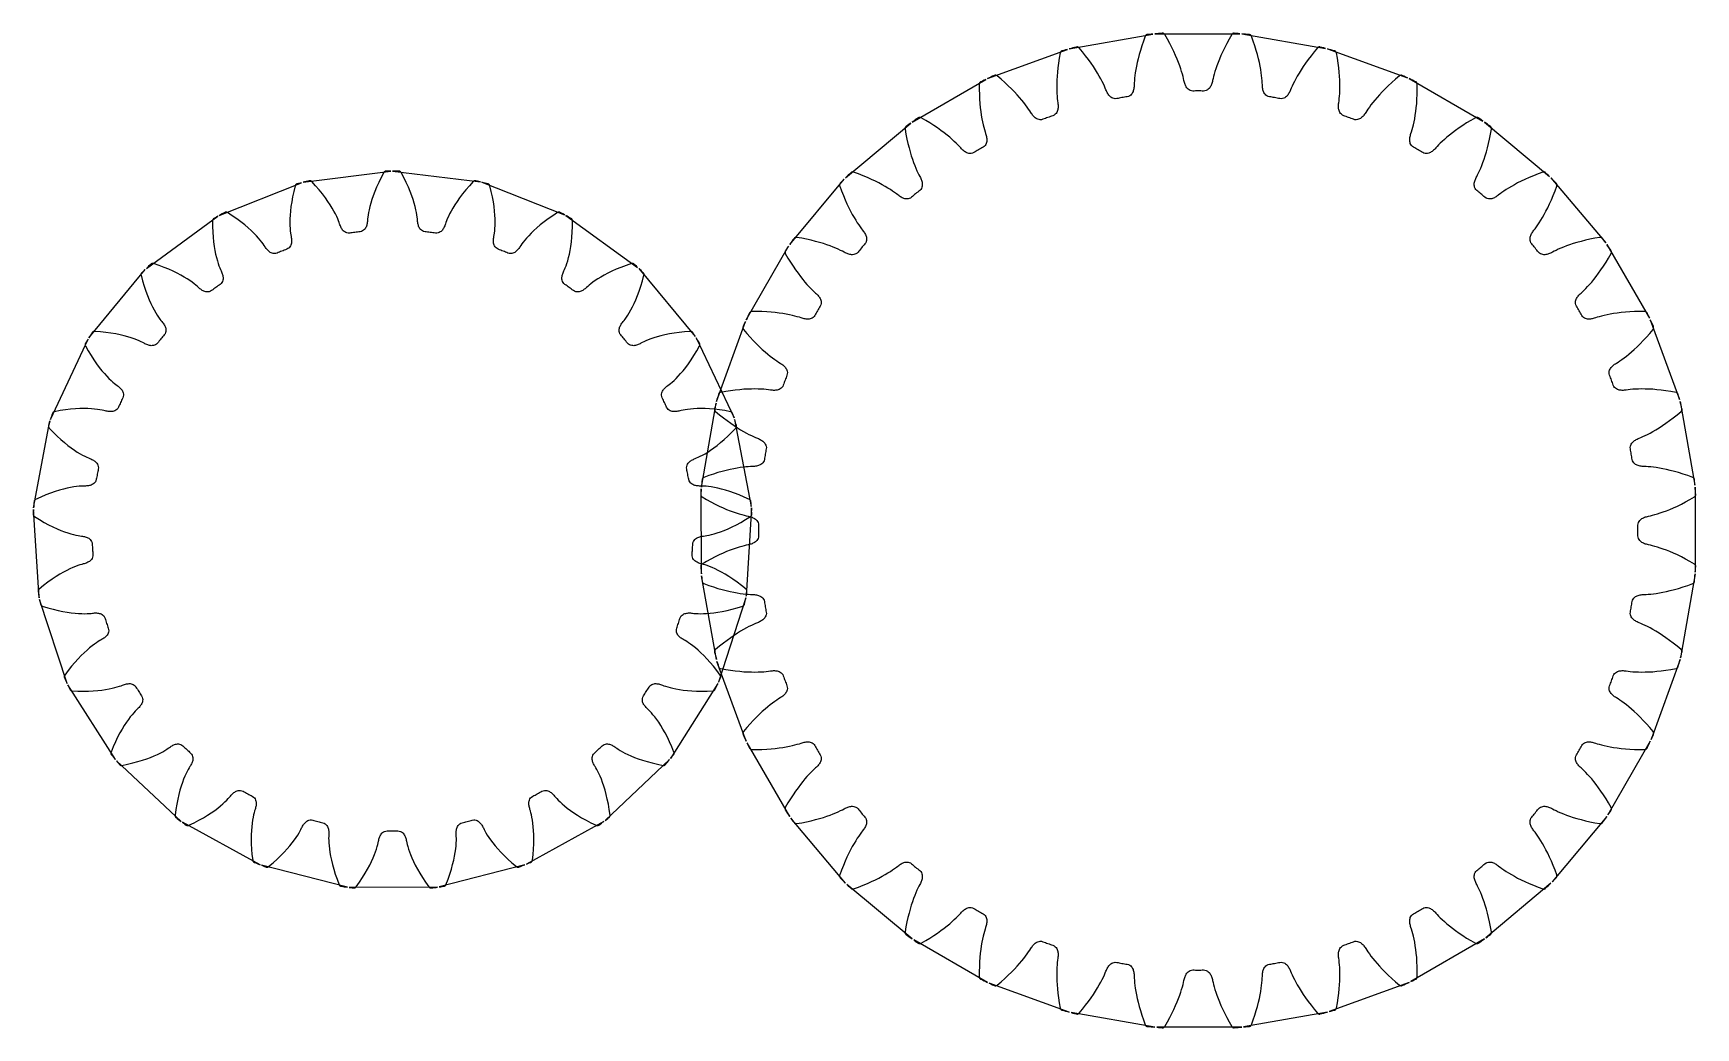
# Model space of a CAD drawing. Header units: metres. Extents: x -13.7 to 49.6, y -19 to 19.
import ezdxf

# ---------------------------------------------------------------- set-up
doc = ezdxf.new("R2010")
doc.units = ezdxf.units.M

msp = doc.modelspace()

# ---------------------------------------------------------------- linework, layer by layer
at = {"color": 1}
for points in [[(28.968, 18.921), (28.897, 18.915), (28.825, 18.908), (28.754, 18.901), (28.746, 18.899), (28.739, 18.898), (28.731, 18.895), (28.724, 18.892), (28.717, 18.889), (28.71, 18.885), (28.703, 18.88), (28.697, 18.875), (28.692, 18.87), (28.686, 18.864), (28.682, 18.857), (28.677, 18.851), (28.674, 18.844), (28.671, 18.836), (28.603, 18.65), (28.543, 18.47), (28.49, 18.299), (28.443, 18.136), (28.403, 17.981), (28.369, 17.834), (28.34, 17.696), (28.316, 17.567), (28.297, 17.447), (28.282, 17.336), (28.271, 17.234), (28.263, 17.141), (28.258, 17.058), (28.255, 16.985), (28.253, 16.943), (28.25, 16.904), (28.245, 16.866), (28.239, 16.829), (28.231, 16.793), (28.221, 16.759), (28.209, 16.725), (28.193, 16.691), (28.174, 16.658), (28.15, 16.626), (28.12, 16.594), (28.082, 16.566), (28.037, 16.543), (27.986, 16.529), (27.936, 16.521), (27.886, 16.513), (27.837, 16.504), (27.787, 16.496), (27.787, 16.496), (27.737, 16.487), (27.687, 16.478), (27.638, 16.469), (27.588, 16.459), (27.535, 16.455), (27.485, 16.461), (27.44, 16.474), (27.4, 16.494), (27.367, 16.516), (27.338, 16.54), (27.312, 16.567), (27.289, 16.594), (27.267, 16.623), (27.248, 16.654), (27.229, 16.686), (27.212, 16.721), (27.195, 16.757), (27.179, 16.795), (27.152, 16.863), (27.118, 16.939), (27.079, 17.024), (27.034, 17.115), (26.982, 17.215), (26.923, 17.321), (26.856, 17.434), (26.782, 17.554), (26.7, 17.68), (26.609, 17.812), (26.51, 17.95), (26.401, 18.093), (26.283, 18.241), (26.156, 18.393), (26.15, 18.399), (26.144, 18.404), (26.138, 18.409), (26.131, 18.413), (26.125, 18.417), (26.117, 18.42), (26.11, 18.423), (26.102, 18.425), (26.094, 18.427), (26.087, 18.427), (26.079, 18.428), (26.071, 18.427), (26.063, 18.426), (26.055, 18.425), (25.986, 18.407), (25.916, 18.389), (25.847, 18.371), (25.778, 18.353)], [(32.28, 18.934), (32.209, 18.94), (32.137, 18.945), (32.066, 18.951), (32.058, 18.951), (32.05, 18.95), (32.042, 18.949), (32.034, 18.948), (32.027, 18.946), (32.019, 18.943), (32.012, 18.939), (32.005, 18.935), (31.999, 18.931), (31.993, 18.926), (31.987, 18.921), (31.982, 18.915), (31.977, 18.908), (31.972, 18.902), (31.873, 18.73), (31.783, 18.564), (31.701, 18.404), (31.627, 18.251), (31.56, 18.106), (31.501, 17.967), (31.449, 17.836), (31.403, 17.713), (31.363, 17.598), (31.329, 17.491), (31.301, 17.393), (31.277, 17.303), (31.257, 17.222), (31.242, 17.15), (31.233, 17.11), (31.223, 17.072), (31.211, 17.035), (31.199, 17), (31.185, 16.966), (31.169, 16.934), (31.151, 16.902), (31.13, 16.872), (31.105, 16.843), (31.076, 16.815), (31.041, 16.79), (30.999, 16.768), (30.95, 16.754), (30.897, 16.749), (30.847, 16.749), (30.796, 16.75), (30.746, 16.75), (30.695, 16.75), (30.695, 16.75), (30.645, 16.75), (30.594, 16.75), (30.544, 16.749), (30.493, 16.749), (30.441, 16.754), (30.392, 16.768), (30.35, 16.79), (30.315, 16.815), (30.285, 16.843), (30.261, 16.872), (30.24, 16.902), (30.222, 16.934), (30.206, 16.966), (30.192, 17), (30.179, 17.035), (30.168, 17.072), (30.158, 17.11), (30.149, 17.15), (30.134, 17.222), (30.114, 17.303), (30.09, 17.393), (30.061, 17.491), (30.027, 17.598), (29.988, 17.713), (29.942, 17.836), (29.89, 17.967), (29.831, 18.106), (29.764, 18.251), (29.69, 18.404), (29.608, 18.564), (29.518, 18.73), (29.418, 18.902), (29.414, 18.908), (29.409, 18.915), (29.404, 18.921), (29.398, 18.926), (29.392, 18.931), (29.386, 18.935), (29.379, 18.939), (29.372, 18.943), (29.364, 18.946), (29.357, 18.948), (29.349, 18.949), (29.341, 18.95), (29.333, 18.951), (29.325, 18.951), (29.254, 18.945), (29.182, 18.94), (29.111, 18.934), (29.039, 18.928)], [(35.544, 18.371), (35.474, 18.389), (35.405, 18.407), (35.336, 18.425), (35.328, 18.426), (35.32, 18.427), (35.312, 18.428), (35.304, 18.427), (35.296, 18.427), (35.289, 18.425), (35.281, 18.423), (35.273, 18.42), (35.266, 18.417), (35.259, 18.413), (35.253, 18.409), (35.246, 18.404), (35.241, 18.399), (35.235, 18.393), (35.108, 18.241), (34.99, 18.093), (34.881, 17.95), (34.782, 17.812), (34.691, 17.68), (34.609, 17.554), (34.535, 17.434), (34.468, 17.321), (34.409, 17.215), (34.357, 17.115), (34.312, 17.024), (34.272, 16.939), (34.239, 16.863), (34.211, 16.795), (34.196, 16.757), (34.179, 16.721), (34.162, 16.686), (34.143, 16.654), (34.123, 16.623), (34.102, 16.594), (34.079, 16.567), (34.053, 16.54), (34.024, 16.516), (33.99, 16.494), (33.951, 16.474), (33.906, 16.461), (33.855, 16.455), (33.803, 16.459), (33.753, 16.469), (33.703, 16.478), (33.654, 16.487), (33.604, 16.496), (33.604, 16.496), (33.554, 16.504), (33.505, 16.513), (33.455, 16.521), (33.405, 16.529), (33.354, 16.543), (33.308, 16.566), (33.271, 16.594), (33.24, 16.626), (33.216, 16.658), (33.197, 16.691), (33.182, 16.725), (33.17, 16.759), (33.16, 16.793), (33.152, 16.829), (33.145, 16.866), (33.141, 16.904), (33.137, 16.943), (33.136, 16.985), (33.133, 17.058), (33.128, 17.141), (33.12, 17.234), (33.108, 17.336), (33.093, 17.447), (33.074, 17.567), (33.051, 17.696), (33.022, 17.834), (32.988, 17.981), (32.948, 18.136), (32.901, 18.299), (32.848, 18.47), (32.788, 18.65), (32.72, 18.836), (32.717, 18.844), (32.713, 18.851), (32.709, 18.857), (32.704, 18.864), (32.699, 18.87), (32.694, 18.875), (32.687, 18.88), (32.681, 18.885), (32.674, 18.889), (32.667, 18.892), (32.66, 18.895), (32.652, 18.898), (32.644, 18.899), (32.637, 18.901), (32.565, 18.908), (32.494, 18.915), (32.423, 18.921), (32.351, 18.928)], [(25.709, 18.334), (25.64, 18.315), (25.571, 18.296), (25.502, 18.276), (25.494, 18.274), (25.487, 18.271), (25.48, 18.267), (25.473, 18.263), (25.467, 18.258), (25.461, 18.253), (25.455, 18.248), (25.45, 18.241), (25.445, 18.235), (25.441, 18.228), (25.438, 18.221), (25.435, 18.214), (25.432, 18.206), (25.431, 18.199), (25.396, 18.003), (25.368, 17.816), (25.345, 17.638), (25.328, 17.469), (25.316, 17.309), (25.307, 17.159), (25.303, 17.018), (25.302, 16.887), (25.304, 16.765), (25.309, 16.653), (25.315, 16.551), (25.324, 16.458), (25.333, 16.376), (25.343, 16.303), (25.348, 16.262), (25.352, 16.222), (25.354, 16.184), (25.354, 16.147), (25.352, 16.11), (25.349, 16.074), (25.342, 16.039), (25.333, 16.003), (25.32, 15.967), (25.302, 15.931), (25.278, 15.895), (25.245, 15.861), (25.205, 15.83), (25.157, 15.808), (25.109, 15.791), (25.062, 15.774), (25.014, 15.757), (24.967, 15.74), (24.967, 15.74), (24.919, 15.723), (24.872, 15.705), (24.824, 15.687), (24.777, 15.67), (24.726, 15.656), (24.675, 15.653), (24.628, 15.659), (24.586, 15.671), (24.549, 15.687), (24.516, 15.706), (24.487, 15.727), (24.459, 15.751), (24.433, 15.776), (24.408, 15.802), (24.384, 15.831), (24.361, 15.862), (24.339, 15.894), (24.316, 15.929), (24.277, 15.991), (24.231, 16.061), (24.178, 16.137), (24.117, 16.22), (24.049, 16.308), (23.972, 16.403), (23.887, 16.503), (23.793, 16.608), (23.69, 16.718), (23.578, 16.832), (23.456, 16.95), (23.324, 17.072), (23.183, 17.197), (23.031, 17.325), (23.024, 17.33), (23.018, 17.334), (23.011, 17.338), (23.003, 17.341), (22.996, 17.344), (22.988, 17.346), (22.98, 17.347), (22.973, 17.348), (22.965, 17.348), (22.957, 17.347), (22.949, 17.346), (22.941, 17.344), (22.934, 17.342), (22.926, 17.339), (22.861, 17.31), (22.796, 17.28), (22.731, 17.25), (22.666, 17.22)], [(38.66, 17.25), (38.595, 17.28), (38.53, 17.31), (38.464, 17.339), (38.457, 17.342), (38.45, 17.344), (38.442, 17.346), (38.434, 17.347), (38.426, 17.348), (38.418, 17.348), (38.41, 17.347), (38.403, 17.346), (38.395, 17.344), (38.387, 17.341), (38.38, 17.338), (38.373, 17.334), (38.366, 17.33), (38.36, 17.325), (38.208, 17.197), (38.066, 17.072), (37.935, 16.95), (37.813, 16.832), (37.701, 16.718), (37.598, 16.608), (37.504, 16.503), (37.419, 16.403), (37.342, 16.308), (37.273, 16.22), (37.213, 16.137), (37.16, 16.061), (37.114, 15.991), (37.074, 15.929), (37.052, 15.894), (37.03, 15.862), (37.006, 15.831), (36.983, 15.802), (36.958, 15.776), (36.932, 15.751), (36.904, 15.727), (36.874, 15.706), (36.841, 15.687), (36.804, 15.671), (36.762, 15.659), (36.716, 15.653), (36.665, 15.656), (36.614, 15.67), (36.566, 15.687), (36.519, 15.705), (36.472, 15.723), (36.424, 15.74), (36.424, 15.74), (36.377, 15.757), (36.329, 15.774), (36.282, 15.791), (36.234, 15.808), (36.186, 15.83), (36.145, 15.861), (36.113, 15.895), (36.089, 15.931), (36.071, 15.967), (36.058, 16.003), (36.048, 16.039), (36.042, 16.074), (36.038, 16.11), (36.037, 16.147), (36.037, 16.184), (36.039, 16.222), (36.043, 16.262), (36.048, 16.303), (36.058, 16.376), (36.067, 16.458), (36.075, 16.551), (36.082, 16.653), (36.087, 16.765), (36.089, 16.887), (36.088, 17.018), (36.083, 17.159), (36.075, 17.309), (36.063, 17.469), (36.045, 17.638), (36.023, 17.816), (35.994, 18.003), (35.96, 18.199), (35.958, 18.206), (35.956, 18.214), (35.953, 18.221), (35.95, 18.228), (35.945, 18.235), (35.941, 18.241), (35.936, 18.248), (35.93, 18.253), (35.924, 18.258), (35.918, 18.263), (35.911, 18.267), (35.904, 18.271), (35.897, 18.274), (35.889, 18.276), (35.82, 18.296), (35.751, 18.315), (35.682, 18.334), (35.613, 18.353)], [(22.601, 17.189), (22.536, 17.159), (22.471, 17.128), (22.407, 17.097), (22.4, 17.093), (22.393, 17.089), (22.387, 17.084), (22.381, 17.079), (22.375, 17.073), (22.37, 17.067), (22.366, 17.06), (22.362, 17.054), (22.359, 17.046), (22.356, 17.039), (22.354, 17.031), (22.352, 17.024), (22.351, 17.016), (22.35, 17.008), (22.351, 16.809), (22.355, 16.62), (22.364, 16.441), (22.376, 16.272), (22.392, 16.112), (22.41, 15.963), (22.43, 15.823), (22.452, 15.694), (22.475, 15.574), (22.499, 15.465), (22.523, 15.365), (22.547, 15.276), (22.571, 15.196), (22.593, 15.126), (22.606, 15.086), (22.616, 15.048), (22.625, 15.011), (22.631, 14.974), (22.636, 14.938), (22.639, 14.902), (22.639, 14.866), (22.636, 14.829), (22.629, 14.791), (22.618, 14.753), (22.6, 14.713), (22.574, 14.673), (22.539, 14.636), (22.496, 14.606), (22.452, 14.581), (22.408, 14.556), (22.364, 14.531), (22.32, 14.506), (22.32, 14.506), (22.277, 14.481), (22.233, 14.455), (22.19, 14.43), (22.146, 14.404), (22.098, 14.382), (22.049, 14.37), (22.001, 14.367), (21.958, 14.372), (21.919, 14.381), (21.883, 14.394), (21.85, 14.41), (21.819, 14.428), (21.789, 14.448), (21.76, 14.471), (21.731, 14.495), (21.703, 14.521), (21.675, 14.549), (21.647, 14.579), (21.598, 14.634), (21.54, 14.694), (21.475, 14.76), (21.401, 14.831), (21.318, 14.906), (21.226, 14.986), (21.125, 15.07), (21.014, 15.157), (20.894, 15.247), (20.763, 15.341), (20.623, 15.436), (20.472, 15.533), (20.311, 15.631), (20.139, 15.731), (20.132, 15.734), (20.124, 15.738), (20.117, 15.74), (20.109, 15.742), (20.101, 15.743), (20.093, 15.744), (20.085, 15.744), (20.077, 15.743), (20.07, 15.742), (20.062, 15.74), (20.054, 15.737), (20.047, 15.734), (20.04, 15.731), (20.033, 15.726), (19.974, 15.686), (19.915, 15.646), (19.856, 15.605), (19.797, 15.564)], [(41.535, 15.605), (41.476, 15.646), (41.417, 15.686), (41.357, 15.726), (41.351, 15.731), (41.344, 15.734), (41.336, 15.737), (41.329, 15.74), (41.321, 15.742), (41.313, 15.743), (41.305, 15.744), (41.297, 15.744), (41.29, 15.743), (41.282, 15.742), (41.274, 15.74), (41.267, 15.738), (41.259, 15.734), (41.252, 15.731), (41.08, 15.631), (40.919, 15.533), (40.768, 15.436), (40.628, 15.341), (40.497, 15.247), (40.377, 15.157), (40.266, 15.07), (40.165, 14.986), (40.073, 14.906), (39.99, 14.831), (39.916, 14.76), (39.85, 14.694), (39.793, 14.634), (39.744, 14.579), (39.716, 14.549), (39.688, 14.521), (39.66, 14.495), (39.631, 14.471), (39.602, 14.448), (39.572, 14.428), (39.541, 14.41), (39.508, 14.394), (39.472, 14.381), (39.433, 14.372), (39.389, 14.367), (39.342, 14.37), (39.293, 14.382), (39.245, 14.404), (39.201, 14.43), (39.158, 14.455), (39.114, 14.481), (39.07, 14.506), (39.07, 14.506), (39.027, 14.531), (38.983, 14.556), (38.939, 14.581), (38.895, 14.606), (38.852, 14.636), (38.817, 14.673), (38.791, 14.713), (38.773, 14.753), (38.762, 14.791), (38.755, 14.829), (38.752, 14.866), (38.752, 14.902), (38.755, 14.938), (38.759, 14.974), (38.766, 15.011), (38.775, 15.048), (38.785, 15.086), (38.798, 15.126), (38.82, 15.196), (38.844, 15.276), (38.868, 15.365), (38.892, 15.465), (38.916, 15.574), (38.939, 15.694), (38.961, 15.823), (38.981, 15.963), (38.999, 16.112), (39.015, 16.272), (39.027, 16.441), (39.036, 16.62), (39.04, 16.809), (39.04, 17.008), (39.04, 17.016), (39.039, 17.024), (39.037, 17.031), (39.035, 17.039), (39.032, 17.046), (39.029, 17.054), (39.025, 17.06), (39.02, 17.067), (39.015, 17.073), (39.01, 17.079), (39.004, 17.084), (38.998, 17.089), (38.991, 17.093), (38.984, 17.097), (38.919, 17.128), (38.855, 17.159), (38.79, 17.189), (38.725, 17.22)], [(19.739, 15.523), (19.68, 15.481), (19.622, 15.44), (19.564, 15.398), (19.558, 15.393), (19.552, 15.387), (19.546, 15.382), (19.542, 15.375), (19.537, 15.369), (19.533, 15.362), (19.53, 15.355), (19.527, 15.347), (19.525, 15.34), (19.524, 15.332), (19.523, 15.324), (19.522, 15.316), (19.523, 15.308), (19.524, 15.3), (19.558, 15.105), (19.596, 14.92), (19.636, 14.745), (19.677, 14.58), (19.72, 14.426), (19.764, 14.281), (19.808, 14.148), (19.852, 14.024), (19.895, 13.91), (19.938, 13.807), (19.979, 13.713), (20.018, 13.629), (20.055, 13.554), (20.09, 13.489), (20.109, 13.452), (20.126, 13.416), (20.141, 13.381), (20.154, 13.346), (20.165, 13.311), (20.173, 13.276), (20.18, 13.241), (20.183, 13.204), (20.183, 13.166), (20.179, 13.126), (20.168, 13.084), (20.15, 13.04), (20.122, 12.998), (20.084, 12.96), (20.045, 12.928), (20.006, 12.896), (19.967, 12.864), (19.929, 12.831), (19.929, 12.831), (19.89, 12.799), (19.852, 12.766), (19.813, 12.733), (19.775, 12.701), (19.731, 12.67), (19.685, 12.65), (19.639, 12.639), (19.595, 12.636), (19.555, 12.639), (19.517, 12.646), (19.482, 12.655), (19.448, 12.668), (19.415, 12.682), (19.383, 12.699), (19.35, 12.718), (19.318, 12.739), (19.286, 12.762), (19.253, 12.787), (19.195, 12.832), (19.128, 12.881), (19.052, 12.935), (18.967, 12.992), (18.872, 13.052), (18.768, 13.114), (18.653, 13.179), (18.529, 13.246), (18.395, 13.314), (18.25, 13.383), (18.095, 13.452), (17.93, 13.522), (17.754, 13.591), (17.567, 13.659), (17.56, 13.661), (17.552, 13.663), (17.544, 13.664), (17.536, 13.664), (17.528, 13.664), (17.521, 13.663), (17.513, 13.662), (17.505, 13.66), (17.498, 13.657), (17.49, 13.654), (17.483, 13.651), (17.477, 13.646), (17.47, 13.641), (17.465, 13.636), (17.413, 13.586), (17.362, 13.536), (17.311, 13.486), (17.26, 13.435)], [(44.08, 13.486), (44.029, 13.536), (43.978, 13.586), (43.926, 13.636), (43.92, 13.641), (43.914, 13.646), (43.907, 13.651), (43.9, 13.654), (43.893, 13.657), (43.886, 13.66), (43.878, 13.662), (43.87, 13.663), (43.862, 13.664), (43.854, 13.664), (43.847, 13.664), (43.839, 13.663), (43.831, 13.661), (43.823, 13.659), (43.637, 13.591), (43.461, 13.522), (43.295, 13.452), (43.14, 13.383), (42.996, 13.314), (42.862, 13.246), (42.737, 13.179), (42.623, 13.114), (42.519, 13.052), (42.424, 12.992), (42.339, 12.935), (42.263, 12.881), (42.196, 12.832), (42.138, 12.787), (42.105, 12.762), (42.073, 12.739), (42.04, 12.718), (42.008, 12.699), (41.976, 12.682), (41.943, 12.668), (41.909, 12.655), (41.873, 12.646), (41.836, 12.639), (41.796, 12.636), (41.752, 12.639), (41.706, 12.65), (41.66, 12.67), (41.616, 12.701), (41.578, 12.733), (41.539, 12.766), (41.501, 12.799), (41.462, 12.831), (41.462, 12.831), (41.423, 12.864), (41.385, 12.896), (41.346, 12.928), (41.307, 12.96), (41.269, 12.998), (41.241, 13.04), (41.223, 13.084), (41.212, 13.126), (41.208, 13.166), (41.208, 13.204), (41.211, 13.241), (41.217, 13.276), (41.226, 13.311), (41.237, 13.346), (41.25, 13.381), (41.265, 13.416), (41.282, 13.452), (41.301, 13.489), (41.335, 13.554), (41.372, 13.629), (41.412, 13.713), (41.453, 13.807), (41.495, 13.91), (41.539, 14.024), (41.583, 14.148), (41.627, 14.281), (41.671, 14.426), (41.714, 14.58), (41.755, 14.745), (41.795, 14.92), (41.832, 15.105), (41.867, 15.3), (41.868, 15.308), (41.868, 15.316), (41.868, 15.324), (41.867, 15.332), (41.866, 15.34), (41.863, 15.347), (41.861, 15.355), (41.857, 15.362), (41.854, 15.369), (41.849, 15.375), (41.844, 15.382), (41.839, 15.387), (41.833, 15.393), (41.827, 15.398), (41.769, 15.44), (41.71, 15.481), (41.652, 15.523), (41.593, 15.564)], [(17.21, 13.384), (17.159, 13.333), (17.109, 13.282), (17.059, 13.231), (17.054, 13.225), (17.049, 13.219), (17.045, 13.212), (17.041, 13.205), (17.038, 13.198), (17.035, 13.19), (17.033, 13.183), (17.032, 13.175), (17.031, 13.167), (17.031, 13.159), (17.032, 13.151), (17.033, 13.143), (17.034, 13.136), (17.037, 13.128), (17.105, 12.941), (17.174, 12.765), (17.243, 12.6), (17.313, 12.445), (17.382, 12.301), (17.45, 12.166), (17.516, 12.042), (17.581, 11.928), (17.644, 11.824), (17.704, 11.729), (17.761, 11.644), (17.814, 11.568), (17.863, 11.501), (17.909, 11.442), (17.934, 11.41), (17.957, 11.377), (17.978, 11.345), (17.996, 11.313), (18.013, 11.28), (18.028, 11.247), (18.04, 11.213), (18.05, 11.178), (18.056, 11.141), (18.059, 11.1), (18.056, 11.057), (18.045, 11.011), (18.025, 10.964), (17.995, 10.921), (17.962, 10.882), (17.929, 10.844), (17.897, 10.805), (17.864, 10.767), (17.864, 10.767), (17.832, 10.728), (17.799, 10.689), (17.767, 10.65), (17.735, 10.611), (17.698, 10.574), (17.655, 10.546), (17.612, 10.527), (17.57, 10.517), (17.529, 10.512), (17.491, 10.512), (17.455, 10.516), (17.419, 10.522), (17.384, 10.531), (17.349, 10.542), (17.314, 10.555), (17.279, 10.57), (17.243, 10.587), (17.206, 10.606), (17.141, 10.64), (17.067, 10.677), (16.983, 10.716), (16.889, 10.758), (16.785, 10.8), (16.671, 10.844), (16.548, 10.888), (16.414, 10.932), (16.27, 10.976), (16.115, 11.018), (15.951, 11.06), (15.776, 11.1), (15.591, 11.137), (15.395, 11.172), (15.387, 11.173), (15.379, 11.173), (15.371, 11.173), (15.363, 11.172), (15.356, 11.17), (15.348, 11.168), (15.341, 11.165), (15.333, 11.162), (15.326, 11.158), (15.32, 11.154), (15.314, 11.149), (15.308, 11.144), (15.303, 11.138), (15.298, 11.131), (15.256, 11.073), (15.214, 11.015), (15.173, 10.957), (15.131, 10.898)], [(46.218, 10.957), (46.177, 11.015), (46.135, 11.073), (46.093, 11.131), (46.088, 11.138), (46.083, 11.144), (46.077, 11.149), (46.071, 11.154), (46.064, 11.158), (46.057, 11.162), (46.05, 11.165), (46.043, 11.168), (46.035, 11.17), (46.027, 11.172), (46.019, 11.173), (46.012, 11.173), (46.004, 11.173), (45.996, 11.172), (45.8, 11.137), (45.615, 11.1), (45.44, 11.06), (45.275, 11.018), (45.121, 10.976), (44.977, 10.932), (44.843, 10.888), (44.719, 10.844), (44.606, 10.8), (44.502, 10.758), (44.408, 10.716), (44.324, 10.677), (44.249, 10.64), (44.184, 10.606), (44.148, 10.587), (44.112, 10.57), (44.076, 10.555), (44.041, 10.542), (44.007, 10.531), (43.972, 10.522), (43.936, 10.516), (43.9, 10.512), (43.861, 10.512), (43.821, 10.517), (43.779, 10.527), (43.736, 10.546), (43.693, 10.574), (43.655, 10.611), (43.623, 10.65), (43.591, 10.689), (43.559, 10.728), (43.527, 10.767), (43.527, 10.767), (43.494, 10.805), (43.461, 10.844), (43.429, 10.882), (43.396, 10.921), (43.366, 10.964), (43.345, 11.011), (43.335, 11.057), (43.332, 11.1), (43.334, 11.141), (43.341, 11.178), (43.351, 11.213), (43.363, 11.247), (43.378, 11.28), (43.394, 11.313), (43.413, 11.345), (43.434, 11.377), (43.457, 11.41), (43.482, 11.442), (43.527, 11.501), (43.577, 11.568), (43.63, 11.644), (43.687, 11.729), (43.747, 11.824), (43.81, 11.928), (43.874, 12.042), (43.941, 12.166), (44.009, 12.301), (44.078, 12.445), (44.148, 12.6), (44.217, 12.765), (44.286, 12.941), (44.354, 13.128), (44.356, 13.136), (44.358, 13.143), (44.359, 13.151), (44.36, 13.159), (44.36, 13.167), (44.359, 13.175), (44.357, 13.183), (44.355, 13.19), (44.353, 13.198), (44.35, 13.205), (44.346, 13.212), (44.342, 13.219), (44.337, 13.225), (44.332, 13.231), (44.282, 13.282), (44.231, 13.333), (44.181, 13.384), (44.13, 13.435)], [(15.091, 10.839), (15.05, 10.78), (15.009, 10.721), (14.969, 10.662), (14.965, 10.655), (14.961, 10.648), (14.958, 10.641), (14.956, 10.633), (14.954, 10.626), (14.952, 10.618), (14.952, 10.61), (14.952, 10.602), (14.952, 10.594), (14.954, 10.586), (14.955, 10.579), (14.958, 10.571), (14.961, 10.564), (14.964, 10.557), (15.064, 10.385), (15.162, 10.224), (15.26, 10.073), (15.355, 9.932), (15.448, 9.802), (15.538, 9.681), (15.625, 9.571), (15.709, 9.469), (15.789, 9.378), (15.864, 9.295), (15.935, 9.221), (16.001, 9.155), (16.061, 9.098), (16.116, 9.048), (16.146, 9.02), (16.175, 8.992), (16.201, 8.964), (16.225, 8.936), (16.247, 8.907), (16.267, 8.877), (16.285, 8.846), (16.301, 8.812), (16.314, 8.777), (16.323, 8.737), (16.328, 8.694), (16.325, 8.647), (16.314, 8.597), (16.291, 8.549), (16.266, 8.506), (16.24, 8.462), (16.215, 8.419), (16.189, 8.375), (16.189, 8.375), (16.164, 8.331), (16.139, 8.287), (16.114, 8.244), (16.09, 8.2), (16.059, 8.156), (16.022, 8.121), (15.982, 8.095), (15.943, 8.078), (15.904, 8.066), (15.866, 8.06), (15.83, 8.057), (15.794, 8.057), (15.758, 8.059), (15.722, 8.064), (15.685, 8.071), (15.647, 8.079), (15.609, 8.09), (15.57, 8.102), (15.5, 8.125), (15.42, 8.148), (15.33, 8.172), (15.231, 8.197), (15.121, 8.221), (15.002, 8.244), (14.872, 8.266), (14.733, 8.286), (14.583, 8.304), (14.424, 8.319), (14.254, 8.331), (14.075, 8.34), (13.886, 8.345), (13.687, 8.345), (13.68, 8.345), (13.672, 8.344), (13.664, 8.342), (13.656, 8.34), (13.649, 8.337), (13.642, 8.333), (13.635, 8.329), (13.629, 8.325), (13.622, 8.32), (13.617, 8.314), (13.611, 8.309), (13.607, 8.302), (13.602, 8.296), (13.599, 8.289), (13.567, 8.224), (13.537, 8.159), (13.506, 8.095), (13.476, 8.03)], [(47.885, 8.095), (47.854, 8.159), (47.823, 8.224), (47.792, 8.289), (47.788, 8.296), (47.784, 8.302), (47.779, 8.309), (47.774, 8.314), (47.768, 8.32), (47.762, 8.325), (47.756, 8.329), (47.749, 8.333), (47.742, 8.337), (47.734, 8.34), (47.727, 8.342), (47.719, 8.344), (47.711, 8.345), (47.703, 8.345), (47.505, 8.345), (47.316, 8.34), (47.136, 8.331), (46.967, 8.319), (46.808, 8.304), (46.658, 8.286), (46.519, 8.266), (46.389, 8.244), (46.27, 8.221), (46.16, 8.197), (46.061, 8.172), (45.971, 8.148), (45.891, 8.125), (45.821, 8.102), (45.782, 8.09), (45.743, 8.079), (45.706, 8.071), (45.669, 8.064), (45.633, 8.059), (45.597, 8.057), (45.561, 8.057), (45.524, 8.06), (45.487, 8.066), (45.448, 8.078), (45.408, 8.095), (45.369, 8.121), (45.332, 8.156), (45.301, 8.2), (45.276, 8.244), (45.252, 8.287), (45.226, 8.331), (45.201, 8.375), (45.201, 8.375), (45.176, 8.419), (45.151, 8.462), (45.125, 8.506), (45.099, 8.549), (45.077, 8.597), (45.065, 8.647), (45.063, 8.694), (45.067, 8.737), (45.077, 8.777), (45.09, 8.812), (45.106, 8.846), (45.124, 8.877), (45.144, 8.907), (45.166, 8.936), (45.19, 8.964), (45.216, 8.992), (45.244, 9.02), (45.275, 9.048), (45.329, 9.098), (45.39, 9.155), (45.455, 9.221), (45.526, 9.295), (45.602, 9.378), (45.682, 9.469), (45.765, 9.571), (45.853, 9.681), (45.943, 9.802), (46.036, 9.932), (46.131, 10.073), (46.228, 10.224), (46.327, 10.385), (46.426, 10.557), (46.43, 10.564), (46.433, 10.571), (46.435, 10.579), (46.437, 10.586), (46.438, 10.594), (46.439, 10.602), (46.439, 10.61), (46.438, 10.618), (46.437, 10.626), (46.435, 10.633), (46.433, 10.641), (46.43, 10.648), (46.426, 10.655), (46.422, 10.662), (46.382, 10.721), (46.341, 10.78), (46.3, 10.839), (46.259, 10.898)], [(13.445, 7.965), (13.415, 7.9), (13.386, 7.834), (13.356, 7.769), (13.353, 7.762), (13.351, 7.754), (13.349, 7.746), (13.348, 7.739), (13.348, 7.731), (13.348, 7.723), (13.349, 7.715), (13.35, 7.707), (13.352, 7.699), (13.354, 7.692), (13.358, 7.685), (13.361, 7.678), (13.366, 7.671), (13.37, 7.665), (13.498, 7.513), (13.623, 7.371), (13.745, 7.239), (13.863, 7.117), (13.977, 7.005), (14.087, 6.902), (14.193, 6.808), (14.293, 6.723), (14.387, 6.647), (14.476, 6.578), (14.558, 6.517), (14.635, 6.464), (14.704, 6.418), (14.766, 6.379), (14.801, 6.357), (14.834, 6.334), (14.864, 6.311), (14.893, 6.287), (14.92, 6.262), (14.945, 6.237), (14.968, 6.209), (14.989, 6.179), (15.008, 6.146), (15.025, 6.109), (15.037, 6.067), (15.042, 6.02), (15.039, 5.969), (15.026, 5.918), (15.008, 5.871), (14.99, 5.824), (14.973, 5.776), (14.956, 5.729), (14.956, 5.729), (14.938, 5.681), (14.921, 5.634), (14.904, 5.586), (14.888, 5.539), (14.865, 5.491), (14.835, 5.45), (14.8, 5.418), (14.764, 5.393), (14.728, 5.375), (14.692, 5.362), (14.657, 5.353), (14.621, 5.347), (14.585, 5.343), (14.549, 5.341), (14.511, 5.341), (14.473, 5.343), (14.433, 5.347), (14.393, 5.353), (14.32, 5.363), (14.237, 5.372), (14.144, 5.38), (14.042, 5.387), (13.93, 5.391), (13.808, 5.393), (13.677, 5.392), (13.536, 5.388), (13.386, 5.38), (13.226, 5.367), (13.057, 5.35), (12.879, 5.327), (12.692, 5.299), (12.497, 5.265), (12.489, 5.263), (12.482, 5.261), (12.474, 5.258), (12.467, 5.254), (12.46, 5.25), (12.454, 5.245), (12.448, 5.24), (12.442, 5.235), (12.437, 5.229), (12.432, 5.222), (12.428, 5.216), (12.425, 5.209), (12.422, 5.201), (12.419, 5.194), (12.4, 5.125), (12.38, 5.056), (12.361, 4.987), (12.343, 4.918)], [(49.029, 4.987), (49.01, 5.056), (48.991, 5.125), (48.972, 5.194), (48.969, 5.201), (48.966, 5.209), (48.963, 5.216), (48.958, 5.222), (48.954, 5.229), (48.949, 5.235), (48.943, 5.24), (48.937, 5.245), (48.93, 5.25), (48.924, 5.254), (48.917, 5.258), (48.909, 5.261), (48.902, 5.263), (48.894, 5.265), (48.698, 5.299), (48.511, 5.327), (48.333, 5.35), (48.165, 5.367), (48.005, 5.38), (47.855, 5.388), (47.714, 5.392), (47.582, 5.393), (47.461, 5.391), (47.349, 5.387), (47.246, 5.38), (47.154, 5.372), (47.071, 5.363), (46.998, 5.353), (46.957, 5.347), (46.918, 5.343), (46.879, 5.341), (46.842, 5.341), (46.806, 5.343), (46.77, 5.347), (46.734, 5.353), (46.699, 5.362), (46.663, 5.375), (46.627, 5.393), (46.591, 5.418), (46.556, 5.45), (46.526, 5.491), (46.503, 5.539), (46.486, 5.586), (46.469, 5.634), (46.452, 5.681), (46.435, 5.729), (46.435, 5.729), (46.418, 5.776), (46.4, 5.824), (46.383, 5.871), (46.365, 5.918), (46.351, 5.969), (46.348, 6.02), (46.354, 6.067), (46.366, 6.109), (46.382, 6.146), (46.401, 6.179), (46.423, 6.209), (46.446, 6.237), (46.471, 6.262), (46.498, 6.287), (46.526, 6.311), (46.557, 6.334), (46.59, 6.357), (46.625, 6.379), (46.687, 6.418), (46.756, 6.464), (46.832, 6.517), (46.915, 6.578), (47.004, 6.647), (47.098, 6.723), (47.198, 6.808), (47.303, 6.902), (47.413, 7.005), (47.528, 7.117), (47.646, 7.239), (47.768, 7.371), (47.893, 7.513), (48.02, 7.665), (48.025, 7.671), (48.029, 7.678), (48.033, 7.685), (48.036, 7.692), (48.039, 7.699), (48.041, 7.707), (48.042, 7.715), (48.043, 7.723), (48.043, 7.731), (48.043, 7.739), (48.041, 7.746), (48.04, 7.754), (48.037, 7.762), (48.034, 7.769), (48.005, 7.834), (47.975, 7.9), (47.945, 7.965), (47.915, 8.03)], [(12.324, 4.848), (12.306, 4.779), (12.288, 4.71), (12.271, 4.64), (12.269, 4.632), (12.268, 4.625), (12.268, 4.617), (12.268, 4.609), (12.269, 4.601), (12.27, 4.593), (12.272, 4.585), (12.275, 4.578), (12.278, 4.571), (12.282, 4.564), (12.287, 4.557), (12.291, 4.551), (12.297, 4.545), (12.303, 4.54), (12.455, 4.412), (12.603, 4.294), (12.745, 4.186), (12.883, 4.086), (13.015, 3.996), (13.141, 3.913), (13.261, 3.839), (13.374, 3.773), (13.481, 3.714), (13.58, 3.662), (13.672, 3.616), (13.756, 3.577), (13.832, 3.544), (13.9, 3.516), (13.939, 3.5), (13.975, 3.484), (14.009, 3.466), (14.041, 3.448), (14.072, 3.428), (14.101, 3.407), (14.129, 3.384), (14.155, 3.358), (14.18, 3.329), (14.202, 3.295), (14.221, 3.256), (14.235, 3.211), (14.241, 3.16), (14.236, 3.107), (14.227, 3.058), (14.218, 3.008), (14.209, 2.958), (14.2, 2.909), (14.2, 2.909), (14.191, 2.859), (14.183, 2.809), (14.174, 2.759), (14.166, 2.71), (14.152, 2.658), (14.129, 2.613), (14.101, 2.575), (14.07, 2.545), (14.037, 2.521), (14.004, 2.502), (13.971, 2.487), (13.937, 2.474), (13.902, 2.464), (13.866, 2.456), (13.83, 2.45), (13.792, 2.445), (13.752, 2.442), (13.711, 2.44), (13.637, 2.437), (13.554, 2.432), (13.462, 2.424), (13.36, 2.413), (13.249, 2.398), (13.128, 2.379), (12.999, 2.355), (12.861, 2.327), (12.715, 2.292), (12.56, 2.252), (12.396, 2.206), (12.225, 2.153), (12.046, 2.092), (11.859, 2.025), (11.852, 2.022), (11.845, 2.018), (11.838, 2.014), (11.832, 2.009), (11.826, 2.004), (11.82, 1.998), (11.815, 1.992), (11.81, 1.986), (11.806, 1.979), (11.803, 1.972), (11.8, 1.964), (11.798, 1.957), (11.796, 1.949), (11.795, 1.941), (11.788, 1.87), (11.781, 1.799), (11.774, 1.727), (11.768, 1.656)], [(49.617, 1.727), (49.61, 1.799), (49.603, 1.87), (49.596, 1.941), (49.595, 1.949), (49.593, 1.957), (49.591, 1.964), (49.588, 1.972), (49.584, 1.979), (49.58, 1.986), (49.576, 1.992), (49.571, 1.998), (49.565, 2.004), (49.559, 2.009), (49.553, 2.014), (49.546, 2.018), (49.539, 2.022), (49.532, 2.025), (49.345, 2.092), (49.166, 2.153), (48.994, 2.206), (48.831, 2.252), (48.676, 2.292), (48.529, 2.327), (48.391, 2.355), (48.262, 2.379), (48.142, 2.398), (48.031, 2.413), (47.929, 2.424), (47.837, 2.432), (47.754, 2.437), (47.68, 2.44), (47.639, 2.442), (47.599, 2.445), (47.561, 2.45), (47.524, 2.456), (47.489, 2.464), (47.454, 2.474), (47.42, 2.487), (47.387, 2.502), (47.354, 2.521), (47.321, 2.545), (47.29, 2.575), (47.261, 2.613), (47.239, 2.658), (47.225, 2.71), (47.217, 2.759), (47.208, 2.809), (47.2, 2.859), (47.191, 2.909), (47.191, 2.909), (47.182, 2.958), (47.173, 3.008), (47.164, 3.058), (47.155, 3.107), (47.15, 3.16), (47.156, 3.211), (47.17, 3.256), (47.189, 3.295), (47.211, 3.329), (47.236, 3.358), (47.262, 3.384), (47.29, 3.407), (47.319, 3.428), (47.349, 3.448), (47.382, 3.466), (47.416, 3.484), (47.452, 3.5), (47.49, 3.516), (47.558, 3.544), (47.635, 3.577), (47.719, 3.616), (47.811, 3.662), (47.91, 3.714), (48.017, 3.773), (48.13, 3.839), (48.25, 3.913), (48.376, 3.996), (48.508, 4.086), (48.645, 4.186), (48.788, 4.294), (48.936, 4.412), (49.088, 4.54), (49.094, 4.545), (49.099, 4.551), (49.104, 4.557), (49.109, 4.564), (49.112, 4.571), (49.116, 4.578), (49.118, 4.585), (49.12, 4.593), (49.122, 4.601), (49.123, 4.609), (49.123, 4.617), (49.123, 4.625), (49.122, 4.632), (49.12, 4.64), (49.102, 4.71), (49.085, 4.779), (49.066, 4.848), (49.048, 4.918)], [(11.762, 1.585), (11.756, 1.513), (11.75, 1.442), (11.745, 1.37), (11.745, 1.362), (11.745, 1.354), (11.746, 1.347), (11.748, 1.339), (11.75, 1.331), (11.753, 1.324), (11.756, 1.317), (11.76, 1.31), (11.764, 1.303), (11.769, 1.297), (11.775, 1.291), (11.781, 1.286), (11.787, 1.281), (11.794, 1.277), (11.966, 1.178), (12.132, 1.087), (12.291, 1.005), (12.444, 0.931), (12.59, 0.865), (12.728, 0.806), (12.859, 0.753), (12.982, 0.708), (13.097, 0.668), (13.204, 0.634), (13.302, 0.605), (13.392, 0.581), (13.473, 0.562), (13.545, 0.546), (13.585, 0.537), (13.624, 0.527), (13.661, 0.516), (13.696, 0.503), (13.729, 0.489), (13.762, 0.473), (13.793, 0.455), (13.823, 0.435), (13.852, 0.41), (13.88, 0.381), (13.906, 0.346), (13.927, 0.303), (13.942, 0.255), (13.947, 0.202), (13.946, 0.151), (13.946, 0.101), (13.945, 0.05), (13.945, 0), (13.945, 0), (13.945, -0.05), (13.946, -0.101), (13.946, -0.151), (13.947, -0.202), (13.942, -0.255), (13.927, -0.303), (13.906, -0.346), (13.88, -0.381), (13.852, -0.41), (13.823, -0.435), (13.793, -0.455), (13.762, -0.473), (13.729, -0.489), (13.696, -0.503), (13.661, -0.516), (13.624, -0.527), (13.585, -0.537), (13.545, -0.546), (13.473, -0.562), (13.392, -0.581), (13.302, -0.605), (13.204, -0.634), (13.097, -0.668), (12.982, -0.708), (12.859, -0.753), (12.728, -0.806), (12.59, -0.865), (12.444, -0.931), (12.291, -1.005), (12.132, -1.087), (11.966, -1.178), (11.794, -1.277), (11.787, -1.281), (11.781, -1.286), (11.775, -1.291), (11.769, -1.297), (11.764, -1.303), (11.76, -1.31), (11.756, -1.317), (11.753, -1.324), (11.75, -1.331), (11.748, -1.339), (11.746, -1.347), (11.745, -1.354), (11.745, -1.362), (11.745, -1.37), (11.75, -1.442), (11.756, -1.513), (11.762, -1.585), (11.768, -1.656)], [(49.629, -1.585), (49.635, -1.513), (49.641, -1.442), (49.646, -1.37), (49.646, -1.362), (49.646, -1.354), (49.645, -1.347), (49.643, -1.339), (49.641, -1.331), (49.638, -1.324), (49.635, -1.317), (49.631, -1.31), (49.626, -1.303), (49.621, -1.297), (49.616, -1.291), (49.61, -1.286), (49.604, -1.281), (49.597, -1.277), (49.425, -1.178), (49.259, -1.087), (49.1, -1.005), (48.947, -0.931), (48.801, -0.865), (48.662, -0.806), (48.532, -0.753), (48.408, -0.708), (48.293, -0.668), (48.187, -0.634), (48.088, -0.605), (47.999, -0.581), (47.918, -0.562), (47.846, -0.546), (47.805, -0.537), (47.767, -0.527), (47.73, -0.516), (47.695, -0.503), (47.661, -0.489), (47.629, -0.473), (47.598, -0.455), (47.568, -0.435), (47.538, -0.41), (47.51, -0.381), (47.485, -0.346), (47.463, -0.303), (47.449, -0.255), (47.444, -0.202), (47.445, -0.151), (47.445, -0.101), (47.445, -0.05), (47.445, 0), (47.445, 0), (47.445, 0.05), (47.445, 0.101), (47.445, 0.151), (47.444, 0.202), (47.449, 0.255), (47.463, 0.303), (47.485, 0.346), (47.51, 0.381), (47.538, 0.41), (47.568, 0.435), (47.598, 0.455), (47.629, 0.473), (47.661, 0.489), (47.695, 0.503), (47.73, 0.516), (47.767, 0.527), (47.805, 0.537), (47.846, 0.546), (47.918, 0.562), (47.999, 0.581), (48.088, 0.605), (48.187, 0.634), (48.293, 0.668), (48.408, 0.708), (48.532, 0.753), (48.662, 0.806), (48.801, 0.865), (48.947, 0.931), (49.1, 1.005), (49.259, 1.087), (49.425, 1.178), (49.597, 1.277), (49.604, 1.281), (49.61, 1.286), (49.616, 1.291), (49.621, 1.297), (49.626, 1.303), (49.631, 1.31), (49.635, 1.317), (49.638, 1.324), (49.641, 1.331), (49.643, 1.339), (49.645, 1.347), (49.646, 1.354), (49.646, 1.362), (49.646, 1.37), (49.641, 1.442), (49.635, 1.513), (49.629, 1.585), (49.623, 1.656)], [(11.774, -1.727), (11.781, -1.799), (11.788, -1.87), (11.795, -1.941), (11.796, -1.949), (11.798, -1.957), (11.8, -1.964), (11.803, -1.972), (11.806, -1.979), (11.81, -1.986), (11.815, -1.992), (11.82, -1.998), (11.826, -2.004), (11.832, -2.009), (11.838, -2.014), (11.845, -2.018), (11.852, -2.022), (11.859, -2.025), (12.046, -2.092), (12.225, -2.153), (12.396, -2.206), (12.56, -2.252), (12.715, -2.292), (12.861, -2.327), (12.999, -2.355), (13.128, -2.379), (13.249, -2.398), (13.36, -2.413), (13.462, -2.424), (13.554, -2.432), (13.637, -2.437), (13.711, -2.44), (13.752, -2.442), (13.792, -2.445), (13.83, -2.45), (13.866, -2.456), (13.902, -2.464), (13.937, -2.474), (13.971, -2.487), (14.004, -2.502), (14.037, -2.521), (14.07, -2.545), (14.101, -2.575), (14.129, -2.613), (14.152, -2.658), (14.166, -2.71), (14.174, -2.759), (14.183, -2.809), (14.191, -2.859), (14.2, -2.909), (14.2, -2.909), (14.209, -2.958), (14.218, -3.008), (14.227, -3.058), (14.236, -3.107), (14.241, -3.16), (14.235, -3.211), (14.221, -3.256), (14.202, -3.295), (14.18, -3.329), (14.155, -3.358), (14.129, -3.384), (14.101, -3.407), (14.072, -3.428), (14.041, -3.448), (14.009, -3.466), (13.975, -3.484), (13.939, -3.5), (13.9, -3.516), (13.832, -3.544), (13.756, -3.577), (13.672, -3.616), (13.58, -3.662), (13.481, -3.714), (13.374, -3.773), (13.261, -3.839), (13.141, -3.913), (13.015, -3.996), (12.883, -4.086), (12.745, -4.186), (12.603, -4.294), (12.455, -4.412), (12.303, -4.54), (12.297, -4.545), (12.291, -4.551), (12.287, -4.557), (12.282, -4.564), (12.278, -4.571), (12.275, -4.578), (12.272, -4.585), (12.27, -4.593), (12.269, -4.601), (12.268, -4.609), (12.268, -4.617), (12.268, -4.625), (12.269, -4.632), (12.271, -4.64), (12.288, -4.71), (12.306, -4.779), (12.324, -4.848), (12.343, -4.918)], [(49.066, -4.848), (49.085, -4.779), (49.102, -4.71), (49.12, -4.64), (49.122, -4.632), (49.123, -4.625), (49.123, -4.617), (49.123, -4.609), (49.122, -4.601), (49.12, -4.593), (49.118, -4.585), (49.116, -4.578), (49.112, -4.571), (49.109, -4.564), (49.104, -4.557), (49.099, -4.551), (49.094, -4.545), (49.088, -4.54), (48.936, -4.412), (48.788, -4.294), (48.645, -4.186), (48.508, -4.086), (48.376, -3.996), (48.25, -3.913), (48.13, -3.839), (48.017, -3.773), (47.91, -3.714), (47.811, -3.662), (47.719, -3.616), (47.635, -3.577), (47.558, -3.544), (47.49, -3.516), (47.452, -3.5), (47.416, -3.484), (47.382, -3.466), (47.349, -3.448), (47.319, -3.428), (47.29, -3.407), (47.262, -3.384), (47.236, -3.358), (47.211, -3.329), (47.189, -3.295), (47.17, -3.256), (47.156, -3.211), (47.15, -3.16), (47.155, -3.107), (47.164, -3.058), (47.173, -3.008), (47.182, -2.958), (47.191, -2.909), (47.191, -2.909), (47.2, -2.859), (47.208, -2.809), (47.217, -2.759), (47.225, -2.71), (47.239, -2.658), (47.261, -2.613), (47.29, -2.575), (47.321, -2.545), (47.354, -2.521), (47.387, -2.502), (47.42, -2.487), (47.454, -2.474), (47.489, -2.464), (47.524, -2.456), (47.561, -2.45), (47.599, -2.445), (47.639, -2.442), (47.68, -2.44), (47.754, -2.437), (47.837, -2.432), (47.929, -2.424), (48.031, -2.413), (48.142, -2.398), (48.262, -2.379), (48.391, -2.355), (48.529, -2.327), (48.676, -2.292), (48.831, -2.252), (48.994, -2.206), (49.166, -2.153), (49.345, -2.092), (49.532, -2.025), (49.539, -2.022), (49.546, -2.018), (49.553, -2.014), (49.559, -2.009), (49.565, -2.004), (49.571, -1.998), (49.576, -1.992), (49.58, -1.986), (49.584, -1.979), (49.588, -1.972), (49.591, -1.964), (49.593, -1.957), (49.595, -1.949), (49.596, -1.941), (49.603, -1.87), (49.61, -1.799), (49.617, -1.727), (49.623, -1.656)], [(12.361, -4.987), (12.38, -5.056), (12.4, -5.125), (12.419, -5.194), (12.422, -5.201), (12.425, -5.209), (12.428, -5.216), (12.432, -5.222), (12.437, -5.229), (12.442, -5.235), (12.448, -5.24), (12.454, -5.245), (12.46, -5.25), (12.467, -5.254), (12.474, -5.258), (12.482, -5.261), (12.489, -5.263), (12.497, -5.265), (12.692, -5.299), (12.879, -5.327), (13.057, -5.35), (13.226, -5.367), (13.386, -5.38), (13.536, -5.388), (13.677, -5.392), (13.808, -5.393), (13.93, -5.391), (14.042, -5.387), (14.144, -5.38), (14.237, -5.372), (14.32, -5.363), (14.393, -5.353), (14.433, -5.347), (14.473, -5.343), (14.511, -5.341), (14.549, -5.341), (14.585, -5.343), (14.621, -5.347), (14.657, -5.353), (14.692, -5.362), (14.728, -5.375), (14.764, -5.393), (14.8, -5.418), (14.835, -5.45), (14.865, -5.491), (14.888, -5.539), (14.904, -5.586), (14.921, -5.634), (14.938, -5.681), (14.956, -5.729), (14.956, -5.729), (14.973, -5.776), (14.99, -5.824), (15.008, -5.871), (15.026, -5.918), (15.039, -5.969), (15.042, -6.02), (15.037, -6.067), (15.025, -6.109), (15.008, -6.146), (14.989, -6.179), (14.968, -6.209), (14.945, -6.237), (14.92, -6.262), (14.893, -6.287), (14.864, -6.311), (14.834, -6.334), (14.801, -6.357), (14.766, -6.379), (14.704, -6.418), (14.635, -6.464), (14.558, -6.517), (14.476, -6.578), (14.387, -6.647), (14.293, -6.723), (14.193, -6.808), (14.087, -6.902), (13.977, -7.005), (13.863, -7.117), (13.745, -7.239), (13.623, -7.371), (13.498, -7.513), (13.37, -7.665), (13.366, -7.671), (13.361, -7.678), (13.358, -7.685), (13.354, -7.692), (13.352, -7.699), (13.35, -7.707), (13.349, -7.715), (13.348, -7.723), (13.348, -7.731), (13.348, -7.739), (13.349, -7.746), (13.351, -7.754), (13.353, -7.762), (13.356, -7.769), (13.386, -7.834), (13.415, -7.9), (13.445, -7.965), (13.476, -8.03)], [(47.945, -7.965), (47.975, -7.9), (48.005, -7.834), (48.034, -7.769), (48.037, -7.762), (48.04, -7.754), (48.041, -7.746), (48.043, -7.739), (48.043, -7.731), (48.043, -7.723), (48.042, -7.715), (48.041, -7.707), (48.039, -7.699), (48.036, -7.692), (48.033, -7.685), (48.029, -7.678), (48.025, -7.671), (48.02, -7.665), (47.893, -7.513), (47.768, -7.371), (47.646, -7.239), (47.528, -7.117), (47.413, -7.005), (47.303, -6.902), (47.198, -6.808), (47.098, -6.723), (47.004, -6.647), (46.915, -6.578), (46.832, -6.517), (46.756, -6.464), (46.687, -6.418), (46.625, -6.379), (46.59, -6.357), (46.557, -6.334), (46.526, -6.311), (46.498, -6.287), (46.471, -6.262), (46.446, -6.237), (46.423, -6.209), (46.401, -6.179), (46.382, -6.146), (46.366, -6.109), (46.354, -6.067), (46.348, -6.02), (46.351, -5.969), (46.365, -5.918), (46.383, -5.871), (46.4, -5.824), (46.418, -5.776), (46.435, -5.729), (46.435, -5.729), (46.452, -5.681), (46.469, -5.634), (46.486, -5.586), (46.503, -5.539), (46.526, -5.491), (46.556, -5.45), (46.591, -5.418), (46.627, -5.393), (46.663, -5.375), (46.699, -5.362), (46.734, -5.353), (46.77, -5.347), (46.806, -5.343), (46.842, -5.341), (46.879, -5.341), (46.918, -5.343), (46.957, -5.347), (46.998, -5.353), (47.071, -5.363), (47.154, -5.372), (47.246, -5.38), (47.349, -5.387), (47.461, -5.391), (47.582, -5.393), (47.714, -5.392), (47.855, -5.388), (48.005, -5.38), (48.165, -5.367), (48.333, -5.35), (48.511, -5.327), (48.698, -5.299), (48.894, -5.265), (48.902, -5.263), (48.909, -5.261), (48.917, -5.258), (48.924, -5.254), (48.93, -5.25), (48.937, -5.245), (48.943, -5.24), (48.949, -5.235), (48.954, -5.229), (48.958, -5.222), (48.963, -5.216), (48.966, -5.209), (48.969, -5.201), (48.972, -5.194), (48.991, -5.125), (49.01, -5.056), (49.029, -4.987), (49.048, -4.918)], [(13.506, -8.095), (13.537, -8.159), (13.567, -8.224), (13.599, -8.289), (13.602, -8.296), (13.607, -8.302), (13.611, -8.309), (13.617, -8.314), (13.622, -8.32), (13.629, -8.325), (13.635, -8.329), (13.642, -8.333), (13.649, -8.337), (13.656, -8.34), (13.664, -8.342), (13.672, -8.344), (13.68, -8.345), (13.687, -8.345), (13.886, -8.345), (14.075, -8.34), (14.254, -8.331), (14.424, -8.319), (14.583, -8.304), (14.733, -8.286), (14.872, -8.266), (15.002, -8.244), (15.121, -8.221), (15.231, -8.197), (15.33, -8.172), (15.42, -8.148), (15.5, -8.125), (15.57, -8.102), (15.609, -8.09), (15.647, -8.079), (15.685, -8.071), (15.722, -8.064), (15.758, -8.059), (15.794, -8.057), (15.83, -8.057), (15.866, -8.06), (15.904, -8.066), (15.943, -8.078), (15.982, -8.095), (16.022, -8.121), (16.059, -8.156), (16.09, -8.2), (16.114, -8.244), (16.139, -8.287), (16.164, -8.331), (16.189, -8.375), (16.189, -8.375), (16.215, -8.419), (16.24, -8.462), (16.266, -8.506), (16.291, -8.549), (16.314, -8.597), (16.325, -8.647), (16.328, -8.694), (16.323, -8.737), (16.314, -8.777), (16.301, -8.812), (16.285, -8.846), (16.267, -8.877), (16.247, -8.907), (16.225, -8.936), (16.201, -8.964), (16.175, -8.992), (16.146, -9.02), (16.116, -9.048), (16.061, -9.098), (16.001, -9.155), (15.935, -9.221), (15.864, -9.295), (15.789, -9.378), (15.709, -9.469), (15.625, -9.571), (15.538, -9.681), (15.448, -9.802), (15.355, -9.932), (15.26, -10.073), (15.162, -10.224), (15.064, -10.385), (14.964, -10.557), (14.961, -10.564), (14.958, -10.571), (14.955, -10.579), (14.954, -10.586), (14.952, -10.594), (14.952, -10.602), (14.952, -10.61), (14.952, -10.618), (14.954, -10.626), (14.956, -10.633), (14.958, -10.641), (14.961, -10.648), (14.965, -10.655), (14.969, -10.662), (15.009, -10.721), (15.05, -10.78), (15.091, -10.839), (15.131, -10.898)], [(46.3, -10.839), (46.341, -10.78), (46.382, -10.721), (46.422, -10.662), (46.426, -10.655), (46.43, -10.648), (46.433, -10.641), (46.435, -10.633), (46.437, -10.626), (46.438, -10.618), (46.439, -10.61), (46.439, -10.602), (46.438, -10.594), (46.437, -10.586), (46.435, -10.579), (46.433, -10.571), (46.43, -10.564), (46.426, -10.557), (46.327, -10.385), (46.228, -10.224), (46.131, -10.073), (46.036, -9.932), (45.943, -9.802), (45.853, -9.681), (45.765, -9.571), (45.682, -9.469), (45.602, -9.378), (45.526, -9.295), (45.455, -9.221), (45.39, -9.155), (45.329, -9.098), (45.275, -9.048), (45.244, -9.02), (45.216, -8.992), (45.19, -8.964), (45.166, -8.936), (45.144, -8.907), (45.124, -8.877), (45.106, -8.846), (45.09, -8.812), (45.077, -8.777), (45.067, -8.737), (45.063, -8.694), (45.065, -8.647), (45.077, -8.597), (45.099, -8.549), (45.125, -8.506), (45.151, -8.462), (45.176, -8.419), (45.201, -8.375), (45.201, -8.375), (45.226, -8.331), (45.252, -8.287), (45.276, -8.244), (45.301, -8.2), (45.332, -8.156), (45.369, -8.121), (45.408, -8.095), (45.448, -8.078), (45.487, -8.066), (45.524, -8.06), (45.561, -8.057), (45.597, -8.057), (45.633, -8.059), (45.669, -8.064), (45.706, -8.071), (45.743, -8.079), (45.782, -8.09), (45.821, -8.102), (45.891, -8.125), (45.971, -8.148), (46.061, -8.172), (46.16, -8.197), (46.27, -8.221), (46.389, -8.244), (46.519, -8.266), (46.658, -8.286), (46.808, -8.304), (46.967, -8.319), (47.136, -8.331), (47.316, -8.34), (47.505, -8.345), (47.703, -8.345), (47.711, -8.345), (47.719, -8.344), (47.727, -8.342), (47.734, -8.34), (47.742, -8.337), (47.749, -8.333), (47.756, -8.329), (47.762, -8.325), (47.768, -8.32), (47.774, -8.314), (47.779, -8.309), (47.784, -8.302), (47.788, -8.296), (47.792, -8.289), (47.823, -8.224), (47.854, -8.159), (47.885, -8.095), (47.915, -8.03)], [(15.173, -10.957), (15.214, -11.015), (15.256, -11.073), (15.298, -11.131), (15.303, -11.138), (15.308, -11.144), (15.314, -11.149), (15.32, -11.154), (15.326, -11.158), (15.333, -11.162), (15.341, -11.165), (15.348, -11.168), (15.356, -11.17), (15.363, -11.172), (15.371, -11.173), (15.379, -11.173), (15.387, -11.173), (15.395, -11.172), (15.591, -11.137), (15.776, -11.1), (15.951, -11.06), (16.115, -11.018), (16.27, -10.976), (16.414, -10.932), (16.548, -10.888), (16.671, -10.844), (16.785, -10.8), (16.889, -10.758), (16.983, -10.716), (17.067, -10.677), (17.141, -10.64), (17.206, -10.606), (17.243, -10.587), (17.279, -10.57), (17.314, -10.555), (17.349, -10.542), (17.384, -10.531), (17.419, -10.522), (17.455, -10.516), (17.491, -10.512), (17.529, -10.512), (17.57, -10.517), (17.612, -10.527), (17.655, -10.546), (17.698, -10.574), (17.735, -10.611), (17.767, -10.65), (17.799, -10.689), (17.832, -10.728), (17.864, -10.767), (17.864, -10.767), (17.897, -10.805), (17.929, -10.844), (17.962, -10.882), (17.995, -10.921), (18.025, -10.964), (18.045, -11.011), (18.056, -11.057), (18.059, -11.1), (18.056, -11.141), (18.05, -11.178), (18.04, -11.213), (18.028, -11.247), (18.013, -11.28), (17.996, -11.313), (17.978, -11.345), (17.957, -11.377), (17.934, -11.41), (17.909, -11.442), (17.863, -11.501), (17.814, -11.568), (17.761, -11.644), (17.704, -11.729), (17.644, -11.824), (17.581, -11.928), (17.516, -12.042), (17.45, -12.166), (17.382, -12.301), (17.313, -12.445), (17.243, -12.6), (17.174, -12.765), (17.105, -12.941), (17.037, -13.128), (17.034, -13.136), (17.033, -13.143), (17.032, -13.151), (17.031, -13.159), (17.031, -13.167), (17.032, -13.175), (17.033, -13.183), (17.035, -13.19), (17.038, -13.198), (17.041, -13.205), (17.045, -13.212), (17.049, -13.219), (17.054, -13.225), (17.059, -13.231), (17.109, -13.282), (17.159, -13.333), (17.21, -13.384), (17.26, -13.435)], [(44.181, -13.384), (44.231, -13.333), (44.282, -13.282), (44.332, -13.231), (44.337, -13.225), (44.342, -13.219), (44.346, -13.212), (44.35, -13.205), (44.353, -13.198), (44.355, -13.19), (44.357, -13.183), (44.359, -13.175), (44.36, -13.167), (44.36, -13.159), (44.359, -13.151), (44.358, -13.143), (44.356, -13.136), (44.354, -13.128), (44.286, -12.941), (44.217, -12.765), (44.148, -12.6), (44.078, -12.445), (44.009, -12.301), (43.941, -12.166), (43.874, -12.042), (43.81, -11.928), (43.747, -11.824), (43.687, -11.729), (43.63, -11.644), (43.577, -11.568), (43.527, -11.501), (43.482, -11.442), (43.457, -11.41), (43.434, -11.377), (43.413, -11.345), (43.394, -11.313), (43.378, -11.28), (43.363, -11.247), (43.351, -11.213), (43.341, -11.178), (43.334, -11.141), (43.332, -11.1), (43.335, -11.057), (43.345, -11.011), (43.366, -10.964), (43.396, -10.921), (43.429, -10.882), (43.461, -10.844), (43.494, -10.805), (43.527, -10.767), (43.527, -10.767), (43.559, -10.728), (43.591, -10.689), (43.623, -10.65), (43.655, -10.611), (43.693, -10.574), (43.736, -10.546), (43.779, -10.527), (43.821, -10.517), (43.861, -10.512), (43.9, -10.512), (43.936, -10.516), (43.972, -10.522), (44.007, -10.531), (44.041, -10.542), (44.076, -10.555), (44.112, -10.57), (44.148, -10.587), (44.184, -10.606), (44.249, -10.64), (44.324, -10.677), (44.408, -10.716), (44.502, -10.758), (44.606, -10.8), (44.719, -10.844), (44.843, -10.888), (44.977, -10.932), (45.121, -10.976), (45.275, -11.018), (45.44, -11.06), (45.615, -11.1), (45.8, -11.137), (45.996, -11.172), (46.004, -11.173), (46.012, -11.173), (46.019, -11.173), (46.027, -11.172), (46.035, -11.17), (46.043, -11.168), (46.05, -11.165), (46.057, -11.162), (46.064, -11.158), (46.071, -11.154), (46.077, -11.149), (46.083, -11.144), (46.088, -11.138), (46.093, -11.131), (46.135, -11.073), (46.177, -11.015), (46.218, -10.957), (46.259, -10.898)], [(17.311, -13.486), (17.362, -13.536), (17.413, -13.586), (17.465, -13.636), (17.47, -13.641), (17.477, -13.646), (17.483, -13.651), (17.49, -13.654), (17.498, -13.657), (17.505, -13.66), (17.513, -13.662), (17.521, -13.663), (17.528, -13.664), (17.536, -13.664), (17.544, -13.664), (17.552, -13.663), (17.56, -13.661), (17.567, -13.659), (17.754, -13.591), (17.93, -13.522), (18.095, -13.452), (18.25, -13.383), (18.395, -13.314), (18.529, -13.246), (18.653, -13.179), (18.768, -13.114), (18.872, -13.052), (18.967, -12.992), (19.052, -12.935), (19.128, -12.881), (19.195, -12.832), (19.253, -12.787), (19.286, -12.762), (19.318, -12.739), (19.35, -12.718), (19.383, -12.699), (19.415, -12.682), (19.448, -12.668), (19.482, -12.655), (19.517, -12.646), (19.555, -12.639), (19.595, -12.636), (19.639, -12.639), (19.685, -12.65), (19.731, -12.67), (19.775, -12.701), (19.813, -12.733), (19.852, -12.766), (19.89, -12.799), (19.929, -12.831), (19.929, -12.831), (19.967, -12.864), (20.006, -12.896), (20.045, -12.928), (20.084, -12.96), (20.122, -12.998), (20.15, -13.04), (20.168, -13.084), (20.179, -13.126), (20.183, -13.166), (20.183, -13.204), (20.18, -13.241), (20.173, -13.276), (20.165, -13.311), (20.154, -13.346), (20.141, -13.381), (20.126, -13.416), (20.109, -13.452), (20.09, -13.489), (20.055, -13.554), (20.018, -13.629), (19.979, -13.713), (19.938, -13.807), (19.895, -13.91), (19.852, -14.024), (19.808, -14.148), (19.764, -14.281), (19.72, -14.426), (19.677, -14.58), (19.636, -14.745), (19.596, -14.92), (19.558, -15.105), (19.524, -15.3), (19.523, -15.308), (19.522, -15.316), (19.523, -15.324), (19.524, -15.332), (19.525, -15.34), (19.527, -15.347), (19.53, -15.355), (19.533, -15.362), (19.537, -15.369), (19.542, -15.375), (19.546, -15.382), (19.552, -15.387), (19.558, -15.393), (19.564, -15.398), (19.622, -15.44), (19.68, -15.481), (19.739, -15.523), (19.797, -15.564)], [(41.652, -15.523), (41.71, -15.481), (41.769, -15.44), (41.827, -15.398), (41.833, -15.393), (41.839, -15.387), (41.844, -15.382), (41.849, -15.375), (41.854, -15.369), (41.857, -15.362), (41.861, -15.355), (41.863, -15.347), (41.866, -15.34), (41.867, -15.332), (41.868, -15.324), (41.868, -15.316), (41.868, -15.308), (41.867, -15.3), (41.832, -15.105), (41.795, -14.92), (41.755, -14.745), (41.714, -14.58), (41.671, -14.426), (41.627, -14.281), (41.583, -14.148), (41.539, -14.024), (41.495, -13.91), (41.453, -13.807), (41.412, -13.713), (41.372, -13.629), (41.335, -13.554), (41.301, -13.489), (41.282, -13.452), (41.265, -13.416), (41.25, -13.381), (41.237, -13.346), (41.226, -13.311), (41.217, -13.276), (41.211, -13.241), (41.208, -13.204), (41.208, -13.166), (41.212, -13.126), (41.223, -13.084), (41.241, -13.04), (41.269, -12.998), (41.307, -12.96), (41.346, -12.928), (41.385, -12.896), (41.423, -12.864), (41.462, -12.831), (41.462, -12.831), (41.501, -12.799), (41.539, -12.766), (41.578, -12.733), (41.616, -12.701), (41.66, -12.67), (41.706, -12.65), (41.752, -12.639), (41.796, -12.636), (41.836, -12.639), (41.873, -12.646), (41.909, -12.655), (41.943, -12.668), (41.976, -12.682), (42.008, -12.699), (42.04, -12.718), (42.073, -12.739), (42.105, -12.762), (42.138, -12.787), (42.196, -12.832), (42.263, -12.881), (42.339, -12.935), (42.424, -12.992), (42.519, -13.052), (42.623, -13.114), (42.737, -13.179), (42.862, -13.246), (42.996, -13.314), (43.14, -13.383), (43.295, -13.452), (43.461, -13.522), (43.637, -13.591), (43.823, -13.659), (43.831, -13.661), (43.839, -13.663), (43.847, -13.664), (43.854, -13.664), (43.862, -13.664), (43.87, -13.663), (43.878, -13.662), (43.886, -13.66), (43.893, -13.657), (43.9, -13.654), (43.907, -13.651), (43.914, -13.646), (43.92, -13.641), (43.926, -13.636), (43.978, -13.586), (44.029, -13.536), (44.08, -13.486), (44.13, -13.435)], [(19.856, -15.605), (19.915, -15.646), (19.974, -15.686), (20.033, -15.726), (20.04, -15.731), (20.047, -15.734), (20.054, -15.737), (20.062, -15.74), (20.07, -15.742), (20.077, -15.743), (20.085, -15.744), (20.093, -15.744), (20.101, -15.743), (20.109, -15.742), (20.117, -15.74), (20.124, -15.738), (20.132, -15.734), (20.139, -15.731), (20.311, -15.631), (20.472, -15.533), (20.623, -15.436), (20.763, -15.341), (20.894, -15.247), (21.014, -15.157), (21.125, -15.07), (21.226, -14.986), (21.318, -14.906), (21.401, -14.831), (21.475, -14.76), (21.54, -14.694), (21.598, -14.634), (21.647, -14.579), (21.675, -14.549), (21.703, -14.521), (21.731, -14.495), (21.76, -14.471), (21.789, -14.448), (21.819, -14.428), (21.85, -14.41), (21.883, -14.394), (21.919, -14.381), (21.958, -14.372), (22.001, -14.367), (22.049, -14.37), (22.098, -14.382), (22.146, -14.404), (22.19, -14.43), (22.233, -14.455), (22.277, -14.481), (22.32, -14.506), (22.32, -14.506), (22.364, -14.531), (22.408, -14.556), (22.452, -14.581), (22.496, -14.606), (22.539, -14.636), (22.574, -14.673), (22.6, -14.713), (22.618, -14.753), (22.629, -14.791), (22.636, -14.829), (22.639, -14.866), (22.639, -14.902), (22.636, -14.938), (22.631, -14.974), (22.625, -15.011), (22.616, -15.048), (22.606, -15.086), (22.593, -15.126), (22.571, -15.196), (22.547, -15.276), (22.523, -15.365), (22.499, -15.465), (22.475, -15.574), (22.452, -15.694), (22.43, -15.823), (22.41, -15.963), (22.392, -16.112), (22.376, -16.272), (22.364, -16.441), (22.355, -16.62), (22.351, -16.809), (22.35, -17.008), (22.351, -17.016), (22.352, -17.024), (22.354, -17.031), (22.356, -17.039), (22.359, -17.046), (22.362, -17.054), (22.366, -17.06), (22.37, -17.067), (22.375, -17.073), (22.381, -17.079), (22.387, -17.084), (22.393, -17.089), (22.4, -17.093), (22.407, -17.097), (22.471, -17.128), (22.536, -17.159), (22.601, -17.189), (22.666, -17.22)], [(38.79, -17.189), (38.855, -17.159), (38.919, -17.128), (38.984, -17.097), (38.991, -17.093), (38.998, -17.089), (39.004, -17.084), (39.01, -17.079), (39.015, -17.073), (39.02, -17.067), (39.025, -17.06), (39.029, -17.054), (39.032, -17.046), (39.035, -17.039), (39.037, -17.031), (39.039, -17.024), (39.04, -17.016), (39.04, -17.008), (39.04, -16.809), (39.036, -16.62), (39.027, -16.441), (39.015, -16.272), (38.999, -16.112), (38.981, -15.963), (38.961, -15.823), (38.939, -15.694), (38.916, -15.574), (38.892, -15.465), (38.868, -15.365), (38.844, -15.276), (38.82, -15.196), (38.798, -15.126), (38.785, -15.086), (38.775, -15.048), (38.766, -15.011), (38.759, -14.974), (38.755, -14.938), (38.752, -14.902), (38.752, -14.866), (38.755, -14.829), (38.762, -14.791), (38.773, -14.753), (38.791, -14.713), (38.817, -14.673), (38.852, -14.636), (38.895, -14.606), (38.939, -14.581), (38.983, -14.556), (39.027, -14.531), (39.07, -14.506), (39.07, -14.506), (39.114, -14.481), (39.158, -14.455), (39.201, -14.43), (39.245, -14.404), (39.293, -14.382), (39.342, -14.37), (39.389, -14.367), (39.433, -14.372), (39.472, -14.381), (39.508, -14.394), (39.541, -14.41), (39.572, -14.428), (39.602, -14.448), (39.631, -14.471), (39.66, -14.495), (39.688, -14.521), (39.716, -14.549), (39.744, -14.579), (39.793, -14.634), (39.85, -14.694), (39.916, -14.76), (39.99, -14.831), (40.073, -14.906), (40.165, -14.986), (40.266, -15.07), (40.377, -15.157), (40.497, -15.247), (40.628, -15.341), (40.768, -15.436), (40.919, -15.533), (41.08, -15.631), (41.252, -15.731), (41.259, -15.734), (41.267, -15.738), (41.274, -15.74), (41.282, -15.742), (41.29, -15.743), (41.297, -15.744), (41.305, -15.744), (41.313, -15.743), (41.321, -15.742), (41.329, -15.74), (41.336, -15.737), (41.344, -15.734), (41.351, -15.731), (41.357, -15.726), (41.417, -15.686), (41.476, -15.646), (41.535, -15.605), (41.593, -15.564)], [(22.731, -17.25), (22.796, -17.28), (22.861, -17.31), (22.926, -17.339), (22.934, -17.342), (22.941, -17.344), (22.949, -17.346), (22.957, -17.347), (22.965, -17.348), (22.973, -17.348), (22.98, -17.347), (22.988, -17.346), (22.996, -17.344), (23.003, -17.341), (23.011, -17.338), (23.018, -17.334), (23.024, -17.33), (23.031, -17.325), (23.183, -17.197), (23.324, -17.072), (23.456, -16.95), (23.578, -16.832), (23.69, -16.718), (23.793, -16.608), (23.887, -16.503), (23.972, -16.403), (24.049, -16.308), (24.117, -16.22), (24.178, -16.137), (24.231, -16.061), (24.277, -15.991), (24.316, -15.929), (24.339, -15.894), (24.361, -15.862), (24.384, -15.831), (24.408, -15.802), (24.433, -15.776), (24.459, -15.751), (24.487, -15.727), (24.516, -15.706), (24.549, -15.687), (24.586, -15.671), (24.628, -15.659), (24.675, -15.653), (24.726, -15.656), (24.777, -15.67), (24.824, -15.687), (24.872, -15.705), (24.919, -15.723), (24.967, -15.74), (24.967, -15.74), (25.014, -15.757), (25.062, -15.774), (25.109, -15.791), (25.157, -15.808), (25.205, -15.83), (25.245, -15.861), (25.278, -15.895), (25.302, -15.931), (25.32, -15.967), (25.333, -16.003), (25.342, -16.039), (25.349, -16.074), (25.352, -16.11), (25.354, -16.147), (25.354, -16.184), (25.352, -16.222), (25.348, -16.262), (25.343, -16.303), (25.333, -16.376), (25.324, -16.458), (25.315, -16.551), (25.309, -16.653), (25.304, -16.765), (25.302, -16.887), (25.303, -17.018), (25.307, -17.159), (25.316, -17.309), (25.328, -17.469), (25.345, -17.638), (25.368, -17.816), (25.396, -18.003), (25.431, -18.199), (25.432, -18.206), (25.435, -18.214), (25.438, -18.221), (25.441, -18.228), (25.445, -18.235), (25.45, -18.241), (25.455, -18.248), (25.461, -18.253), (25.467, -18.258), (25.473, -18.263), (25.48, -18.267), (25.487, -18.271), (25.494, -18.274), (25.502, -18.276), (25.571, -18.296), (25.64, -18.315), (25.709, -18.334), (25.778, -18.353)], [(35.682, -18.334), (35.751, -18.315), (35.82, -18.296), (35.889, -18.276), (35.897, -18.274), (35.904, -18.271), (35.911, -18.267), (35.918, -18.263), (35.924, -18.258), (35.93, -18.253), (35.936, -18.248), (35.941, -18.241), (35.945, -18.235), (35.95, -18.228), (35.953, -18.221), (35.956, -18.214), (35.958, -18.206), (35.96, -18.199), (35.994, -18.003), (36.023, -17.816), (36.045, -17.638), (36.063, -17.469), (36.075, -17.309), (36.083, -17.159), (36.088, -17.018), (36.089, -16.887), (36.087, -16.765), (36.082, -16.653), (36.075, -16.551), (36.067, -16.458), (36.058, -16.376), (36.048, -16.303), (36.043, -16.262), (36.039, -16.222), (36.037, -16.184), (36.037, -16.147), (36.038, -16.11), (36.042, -16.074), (36.048, -16.039), (36.058, -16.003), (36.071, -15.967), (36.089, -15.931), (36.113, -15.895), (36.145, -15.861), (36.186, -15.83), (36.234, -15.808), (36.282, -15.791), (36.329, -15.774), (36.377, -15.757), (36.424, -15.74), (36.424, -15.74), (36.472, -15.723), (36.519, -15.705), (36.566, -15.687), (36.614, -15.67), (36.665, -15.656), (36.716, -15.653), (36.762, -15.659), (36.804, -15.671), (36.841, -15.687), (36.874, -15.706), (36.904, -15.727), (36.932, -15.751), (36.958, -15.776), (36.983, -15.802), (37.006, -15.831), (37.03, -15.862), (37.052, -15.894), (37.074, -15.929), (37.114, -15.991), (37.16, -16.061), (37.213, -16.137), (37.273, -16.22), (37.342, -16.308), (37.419, -16.403), (37.504, -16.503), (37.598, -16.608), (37.701, -16.718), (37.813, -16.832), (37.935, -16.95), (38.066, -17.072), (38.208, -17.197), (38.36, -17.325), (38.366, -17.33), (38.373, -17.334), (38.38, -17.338), (38.387, -17.341), (38.395, -17.344), (38.403, -17.346), (38.41, -17.347), (38.418, -17.348), (38.426, -17.348), (38.434, -17.347), (38.442, -17.346), (38.45, -17.344), (38.457, -17.342), (38.464, -17.339), (38.53, -17.31), (38.595, -17.28), (38.66, -17.25), (38.725, -17.22)], [(25.847, -18.371), (25.916, -18.389), (25.986, -18.407), (26.055, -18.425), (26.063, -18.426), (26.071, -18.427), (26.079, -18.428), (26.087, -18.427), (26.094, -18.427), (26.102, -18.425), (26.11, -18.423), (26.117, -18.42), (26.125, -18.417), (26.131, -18.413), (26.138, -18.409), (26.144, -18.404), (26.15, -18.399), (26.156, -18.393), (26.283, -18.241), (26.401, -18.093), (26.51, -17.95), (26.609, -17.812), (26.7, -17.68), (26.782, -17.554), (26.856, -17.434), (26.923, -17.321), (26.982, -17.215), (27.034, -17.115), (27.079, -17.024), (27.118, -16.939), (27.152, -16.863), (27.179, -16.795), (27.195, -16.757), (27.212, -16.721), (27.229, -16.686), (27.248, -16.654), (27.267, -16.623), (27.289, -16.594), (27.312, -16.567), (27.338, -16.54), (27.367, -16.516), (27.4, -16.494), (27.44, -16.474), (27.485, -16.461), (27.535, -16.455), (27.588, -16.459), (27.638, -16.469), (27.687, -16.478), (27.737, -16.487), (27.787, -16.496), (27.787, -16.496), (27.837, -16.504), (27.886, -16.513), (27.936, -16.521), (27.986, -16.529), (28.037, -16.543), (28.082, -16.566), (28.12, -16.594), (28.15, -16.626), (28.174, -16.658), (28.193, -16.691), (28.209, -16.725), (28.221, -16.759), (28.231, -16.793), (28.239, -16.829), (28.245, -16.866), (28.25, -16.904), (28.253, -16.943), (28.255, -16.985), (28.258, -17.058), (28.263, -17.141), (28.271, -17.234), (28.282, -17.336), (28.297, -17.447), (28.316, -17.567), (28.34, -17.696), (28.369, -17.834), (28.403, -17.981), (28.443, -18.136), (28.49, -18.299), (28.543, -18.47), (28.603, -18.65), (28.671, -18.836), (28.674, -18.844), (28.677, -18.851), (28.682, -18.857), (28.686, -18.864), (28.692, -18.87), (28.697, -18.875), (28.703, -18.88), (28.71, -18.885), (28.717, -18.889), (28.724, -18.892), (28.731, -18.895), (28.739, -18.898), (28.746, -18.899), (28.754, -18.901), (28.825, -18.908), (28.897, -18.915), (28.968, -18.921), (29.039, -18.928)], [(32.423, -18.921), (32.494, -18.915), (32.565, -18.908), (32.637, -18.901), (32.644, -18.899), (32.652, -18.898), (32.66, -18.895), (32.667, -18.892), (32.674, -18.889), (32.681, -18.885), (32.687, -18.88), (32.694, -18.875), (32.699, -18.87), (32.704, -18.864), (32.709, -18.857), (32.713, -18.851), (32.717, -18.844), (32.72, -18.836), (32.788, -18.65), (32.848, -18.47), (32.901, -18.299), (32.948, -18.136), (32.988, -17.981), (33.022, -17.834), (33.051, -17.696), (33.074, -17.567), (33.093, -17.447), (33.108, -17.336), (33.12, -17.234), (33.128, -17.141), (33.133, -17.058), (33.136, -16.985), (33.137, -16.943), (33.141, -16.904), (33.145, -16.866), (33.152, -16.829), (33.16, -16.793), (33.17, -16.759), (33.182, -16.725), (33.197, -16.691), (33.216, -16.658), (33.24, -16.626), (33.271, -16.594), (33.308, -16.566), (33.354, -16.543), (33.405, -16.529), (33.455, -16.521), (33.505, -16.513), (33.554, -16.504), (33.604, -16.496), (33.604, -16.496), (33.654, -16.487), (33.703, -16.478), (33.753, -16.469), (33.803, -16.459), (33.855, -16.455), (33.906, -16.461), (33.951, -16.474), (33.99, -16.494), (34.024, -16.516), (34.053, -16.54), (34.079, -16.567), (34.102, -16.594), (34.123, -16.623), (34.143, -16.654), (34.162, -16.686), (34.179, -16.721), (34.196, -16.757), (34.211, -16.795), (34.239, -16.863), (34.272, -16.939), (34.312, -17.024), (34.357, -17.115), (34.409, -17.215), (34.468, -17.321), (34.535, -17.434), (34.609, -17.554), (34.691, -17.68), (34.782, -17.812), (34.881, -17.95), (34.99, -18.093), (35.108, -18.241), (35.235, -18.393), (35.241, -18.399), (35.246, -18.404), (35.253, -18.409), (35.259, -18.413), (35.266, -18.417), (35.273, -18.42), (35.281, -18.423), (35.289, -18.425), (35.296, -18.427), (35.304, -18.427), (35.312, -18.428), (35.32, -18.427), (35.328, -18.426), (35.336, -18.425), (35.405, -18.407), (35.474, -18.389), (35.544, -18.371), (35.613, -18.353)], [(29.111, -18.934), (29.182, -18.94), (29.254, -18.945), (29.325, -18.951), (29.333, -18.951), (29.341, -18.95), (29.349, -18.949), (29.357, -18.948), (29.364, -18.946), (29.372, -18.943), (29.379, -18.939), (29.386, -18.935), (29.392, -18.931), (29.398, -18.926), (29.404, -18.921), (29.409, -18.915), (29.414, -18.908), (29.418, -18.902), (29.518, -18.73), (29.608, -18.564), (29.69, -18.404), (29.764, -18.251), (29.831, -18.106), (29.89, -17.967), (29.942, -17.836), (29.988, -17.713), (30.027, -17.598), (30.061, -17.491), (30.09, -17.393), (30.114, -17.303), (30.134, -17.222), (30.149, -17.15), (30.158, -17.11), (30.168, -17.072), (30.179, -17.035), (30.192, -17), (30.206, -16.966), (30.222, -16.934), (30.24, -16.902), (30.261, -16.872), (30.285, -16.843), (30.315, -16.815), (30.35, -16.79), (30.392, -16.768), (30.441, -16.754), (30.493, -16.749), (30.544, -16.749), (30.594, -16.75), (30.645, -16.75), (30.695, -16.75), (30.695, -16.75), (30.746, -16.75), (30.796, -16.75), (30.847, -16.749), (30.897, -16.749), (30.95, -16.754), (30.999, -16.768), (31.041, -16.79), (31.076, -16.815), (31.105, -16.843), (31.13, -16.872), (31.151, -16.902), (31.169, -16.934), (31.185, -16.966), (31.199, -17), (31.211, -17.035), (31.223, -17.072), (31.233, -17.11), (31.242, -17.15), (31.257, -17.222), (31.277, -17.303), (31.301, -17.393), (31.329, -17.491), (31.363, -17.598), (31.403, -17.713), (31.449, -17.836), (31.501, -17.967), (31.56, -18.106), (31.627, -18.251), (31.701, -18.404), (31.783, -18.564), (31.873, -18.73), (31.972, -18.902), (31.977, -18.908), (31.982, -18.915), (31.987, -18.921), (31.993, -18.926), (31.999, -18.931), (32.005, -18.935), (32.012, -18.939), (32.019, -18.943), (32.027, -18.946), (32.034, -18.948), (32.042, -18.949), (32.05, -18.95), (32.058, -18.951), (32.066, -18.951), (32.137, -18.945), (32.209, -18.94), (32.28, -18.934), (32.351, -18.928)]]:
    msp.add_lwpolyline(points, close=True, dxfattribs=at)
at = {"color": 5}
for points in [[(-0.06, 13.7), (-0.121, 13.699), (-0.181, 13.699), (-0.241, 13.698), (-0.249, 13.697), (-0.256, 13.697), (-0.263, 13.695), (-0.27, 13.693), (-0.277, 13.69), (-0.284, 13.687), (-0.291, 13.684), (-0.297, 13.68), (-0.303, 13.675), (-0.308, 13.67), (-0.314, 13.665), (-0.318, 13.659), (-0.323, 13.653), (-0.327, 13.647), (-0.431, 13.453), (-0.524, 13.266), (-0.605, 13.088), (-0.676, 12.919), (-0.737, 12.76), (-0.788, 12.611), (-0.831, 12.471), (-0.866, 12.343), (-0.894, 12.226), (-0.916, 12.12), (-0.932, 12.025), (-0.943, 11.943), (-0.95, 11.873), (-0.955, 11.815), (-0.957, 11.775), (-0.962, 11.737), (-0.967, 11.7), (-0.975, 11.665), (-0.984, 11.631), (-0.995, 11.597), (-1.008, 11.565), (-1.024, 11.533), (-1.045, 11.501), (-1.07, 11.47), (-1.101, 11.441), (-1.14, 11.414), (-1.186, 11.394), (-1.238, 11.383), (-1.287, 11.377), (-1.336, 11.372), (-1.386, 11.366), (-1.435, 11.36), (-1.435, 11.36), (-1.484, 11.353), (-1.534, 11.347), (-1.583, 11.34), (-1.632, 11.333), (-1.685, 11.331), (-1.735, 11.339), (-1.779, 11.355), (-1.816, 11.376), (-1.848, 11.4), (-1.876, 11.425), (-1.9, 11.452), (-1.921, 11.48), (-1.94, 11.51), (-1.957, 11.541), (-1.973, 11.573), (-1.987, 11.608), (-2.001, 11.643), (-2.014, 11.681), (-2.032, 11.736), (-2.057, 11.802), (-2.088, 11.879), (-2.127, 11.967), (-2.174, 12.064), (-2.23, 12.171), (-2.296, 12.286), (-2.372, 12.41), (-2.46, 12.542), (-2.558, 12.682), (-2.669, 12.828), (-2.792, 12.98), (-2.928, 13.137), (-3.078, 13.299), (-3.083, 13.304), (-3.089, 13.309), (-3.095, 13.314), (-3.101, 13.317), (-3.108, 13.321), (-3.114, 13.324), (-3.122, 13.326), (-3.129, 13.328), (-3.136, 13.329), (-3.143, 13.33), (-3.151, 13.33), (-3.158, 13.33), (-3.166, 13.329), (-3.173, 13.327), (-3.232, 13.313), (-3.29, 13.299), (-3.349, 13.284), (-3.407, 13.27)], [(3.349, 13.284), (3.29, 13.299), (3.232, 13.313), (3.173, 13.327), (3.166, 13.329), (3.158, 13.33), (3.151, 13.33), (3.143, 13.33), (3.136, 13.329), (3.129, 13.328), (3.122, 13.326), (3.114, 13.324), (3.108, 13.321), (3.101, 13.317), (3.095, 13.314), (3.089, 13.309), (3.083, 13.304), (3.078, 13.299), (2.928, 13.137), (2.792, 12.98), (2.669, 12.828), (2.558, 12.682), (2.46, 12.542), (2.372, 12.41), (2.296, 12.286), (2.23, 12.171), (2.174, 12.064), (2.127, 11.967), (2.088, 11.879), (2.057, 11.802), (2.032, 11.736), (2.014, 11.681), (2.001, 11.643), (1.987, 11.608), (1.973, 11.573), (1.957, 11.541), (1.94, 11.51), (1.921, 11.48), (1.9, 11.452), (1.876, 11.425), (1.848, 11.4), (1.816, 11.376), (1.779, 11.355), (1.735, 11.339), (1.685, 11.331), (1.632, 11.333), (1.583, 11.34), (1.534, 11.347), (1.484, 11.353), (1.435, 11.36), (1.435, 11.36), (1.386, 11.366), (1.336, 11.372), (1.287, 11.377), (1.238, 11.383), (1.186, 11.394), (1.14, 11.414), (1.101, 11.441), (1.07, 11.47), (1.045, 11.501), (1.024, 11.533), (1.008, 11.565), (0.995, 11.597), (0.984, 11.631), (0.975, 11.665), (0.967, 11.7), (0.962, 11.737), (0.957, 11.775), (0.955, 11.815), (0.95, 11.873), (0.943, 11.943), (0.932, 12.025), (0.916, 12.12), (0.894, 12.226), (0.866, 12.343), (0.831, 12.471), (0.788, 12.611), (0.737, 12.76), (0.676, 12.919), (0.605, 13.088), (0.524, 13.266), (0.431, 13.453), (0.327, 13.647), (0.323, 13.653), (0.318, 13.659), (0.314, 13.665), (0.308, 13.67), (0.303, 13.675), (0.297, 13.68), (0.291, 13.684), (0.284, 13.687), (0.277, 13.69), (0.27, 13.693), (0.263, 13.695), (0.256, 13.697), (0.249, 13.697), (0.241, 13.698), (0.181, 13.699), (0.121, 13.699), (0.06, 13.7), (0, 13.7)], [(-3.465, 13.254), (-3.524, 13.239), (-3.582, 13.223), (-3.64, 13.208), (-3.647, 13.205), (-3.654, 13.203), (-3.661, 13.199), (-3.667, 13.196), (-3.673, 13.191), (-3.679, 13.187), (-3.685, 13.182), (-3.69, 13.176), (-3.694, 13.17), (-3.698, 13.164), (-3.702, 13.158), (-3.705, 13.151), (-3.708, 13.144), (-3.71, 13.137), (-3.763, 12.923), (-3.807, 12.719), (-3.841, 12.527), (-3.868, 12.345), (-3.887, 12.176), (-3.9, 12.018), (-3.907, 11.873), (-3.909, 11.74), (-3.906, 11.619), (-3.901, 11.511), (-3.893, 11.416), (-3.884, 11.333), (-3.873, 11.263), (-3.863, 11.206), (-3.856, 11.167), (-3.85, 11.129), (-3.847, 11.092), (-3.845, 11.056), (-3.845, 11.021), (-3.848, 10.986), (-3.852, 10.951), (-3.86, 10.916), (-3.872, 10.88), (-3.889, 10.844), (-3.912, 10.807), (-3.943, 10.772), (-3.982, 10.741), (-4.03, 10.718), (-4.076, 10.7), (-4.122, 10.682), (-4.169, 10.664), (-4.215, 10.646), (-4.215, 10.646), (-4.261, 10.628), (-4.307, 10.609), (-4.353, 10.59), (-4.399, 10.571), (-4.45, 10.556), (-4.5, 10.552), (-4.547, 10.556), (-4.588, 10.567), (-4.625, 10.582), (-4.658, 10.6), (-4.688, 10.62), (-4.715, 10.642), (-4.741, 10.666), (-4.766, 10.692), (-4.789, 10.719), (-4.812, 10.749), (-4.834, 10.78), (-4.855, 10.813), (-4.887, 10.862), (-4.927, 10.92), (-4.977, 10.987), (-5.036, 11.062), (-5.106, 11.144), (-5.187, 11.234), (-5.28, 11.329), (-5.384, 11.43), (-5.501, 11.537), (-5.631, 11.647), (-5.775, 11.761), (-5.932, 11.878), (-6.103, 11.996), (-6.288, 12.116), (-6.295, 12.12), (-6.301, 12.123), (-6.308, 12.126), (-6.315, 12.128), (-6.323, 12.13), (-6.33, 12.131), (-6.337, 12.131), (-6.345, 12.131), (-6.352, 12.131), (-6.36, 12.129), (-6.367, 12.128), (-6.374, 12.126), (-6.381, 12.123), (-6.388, 12.12), (-6.441, 12.091), (-6.494, 12.063), (-6.547, 12.034), (-6.6, 12.005)], [(6.547, 12.034), (6.494, 12.063), (6.441, 12.091), (6.388, 12.12), (6.381, 12.123), (6.374, 12.126), (6.367, 12.128), (6.36, 12.129), (6.352, 12.131), (6.345, 12.131), (6.337, 12.131), (6.33, 12.131), (6.323, 12.13), (6.315, 12.128), (6.308, 12.126), (6.301, 12.123), (6.295, 12.12), (6.288, 12.116), (6.103, 11.996), (5.932, 11.878), (5.775, 11.761), (5.631, 11.647), (5.501, 11.537), (5.384, 11.43), (5.28, 11.329), (5.187, 11.234), (5.106, 11.144), (5.036, 11.062), (4.977, 10.987), (4.927, 10.92), (4.887, 10.862), (4.855, 10.813), (4.834, 10.78), (4.812, 10.749), (4.789, 10.719), (4.766, 10.692), (4.741, 10.666), (4.715, 10.642), (4.688, 10.62), (4.658, 10.6), (4.625, 10.582), (4.588, 10.567), (4.547, 10.556), (4.5, 10.552), (4.45, 10.556), (4.399, 10.571), (4.353, 10.59), (4.307, 10.609), (4.261, 10.628), (4.215, 10.646), (4.215, 10.646), (4.169, 10.664), (4.122, 10.682), (4.076, 10.7), (4.03, 10.718), (3.982, 10.741), (3.943, 10.772), (3.912, 10.807), (3.889, 10.844), (3.872, 10.88), (3.86, 10.916), (3.852, 10.951), (3.848, 10.986), (3.845, 11.021), (3.845, 11.056), (3.847, 11.092), (3.85, 11.129), (3.856, 11.167), (3.863, 11.206), (3.873, 11.263), (3.884, 11.333), (3.893, 11.416), (3.901, 11.511), (3.906, 11.619), (3.909, 11.74), (3.907, 11.873), (3.9, 12.018), (3.887, 12.176), (3.868, 12.345), (3.841, 12.527), (3.807, 12.719), (3.763, 12.923), (3.71, 13.137), (3.708, 13.144), (3.705, 13.151), (3.702, 13.158), (3.698, 13.164), (3.694, 13.17), (3.69, 13.176), (3.685, 13.182), (3.679, 13.187), (3.673, 13.191), (3.667, 13.196), (3.661, 13.199), (3.654, 13.203), (3.647, 13.205), (3.64, 13.208), (3.582, 13.223), (3.524, 13.239), (3.465, 13.254), (3.407, 13.27)], [(-6.653, 11.976), (-6.705, 11.947), (-6.758, 11.917), (-6.81, 11.887), (-6.817, 11.883), (-6.823, 11.879), (-6.828, 11.874), (-6.834, 11.869), (-6.838, 11.863), (-6.843, 11.857), (-6.847, 11.851), (-6.85, 11.845), (-6.853, 11.838), (-6.856, 11.831), (-6.858, 11.824), (-6.859, 11.816), (-6.86, 11.809), (-6.861, 11.801), (-6.859, 11.581), (-6.85, 11.373), (-6.836, 11.178), (-6.817, 10.996), (-6.793, 10.827), (-6.766, 10.671), (-6.737, 10.528), (-6.705, 10.399), (-6.673, 10.283), (-6.641, 10.179), (-6.61, 10.089), (-6.58, 10.011), (-6.553, 9.946), (-6.528, 9.894), (-6.512, 9.857), (-6.497, 9.822), (-6.484, 9.787), (-6.474, 9.753), (-6.465, 9.718), (-6.459, 9.684), (-6.455, 9.649), (-6.454, 9.613), (-6.456, 9.575), (-6.463, 9.536), (-6.476, 9.495), (-6.498, 9.453), (-6.528, 9.413), (-6.568, 9.379), (-6.609, 9.35), (-6.649, 9.321), (-6.69, 9.292), (-6.73, 9.263), (-6.73, 9.263), (-6.77, 9.234), (-6.81, 9.204), (-6.85, 9.175), (-6.89, 9.145), (-6.935, 9.118), (-6.983, 9.101), (-7.029, 9.094), (-7.072, 9.094), (-7.112, 9.099), (-7.148, 9.108), (-7.182, 9.12), (-7.214, 9.135), (-7.245, 9.152), (-7.275, 9.171), (-7.304, 9.192), (-7.334, 9.214), (-7.363, 9.239), (-7.392, 9.266), (-7.435, 9.305), (-7.488, 9.352), (-7.553, 9.404), (-7.629, 9.462), (-7.717, 9.524), (-7.818, 9.591), (-7.931, 9.66), (-8.058, 9.732), (-8.198, 9.806), (-8.351, 9.881), (-8.518, 9.955), (-8.699, 10.029), (-8.895, 10.102), (-9.104, 10.172), (-9.111, 10.174), (-9.118, 10.175), (-9.126, 10.176), (-9.133, 10.176), (-9.141, 10.176), (-9.148, 10.175), (-9.155, 10.174), (-9.162, 10.172), (-9.17, 10.17), (-9.176, 10.167), (-9.183, 10.163), (-9.189, 10.159), (-9.195, 10.155), (-9.201, 10.15), (-9.246, 10.11), (-9.29, 10.069), (-9.334, 10.028), (-9.378, 9.987)], [(9.334, 10.028), (9.29, 10.069), (9.246, 10.11), (9.201, 10.15), (9.195, 10.155), (9.189, 10.159), (9.183, 10.163), (9.176, 10.167), (9.17, 10.17), (9.162, 10.172), (9.155, 10.174), (9.148, 10.175), (9.141, 10.176), (9.133, 10.176), (9.126, 10.176), (9.118, 10.175), (9.111, 10.174), (9.104, 10.172), (8.895, 10.102), (8.699, 10.029), (8.518, 9.955), (8.351, 9.881), (8.198, 9.806), (8.058, 9.732), (7.931, 9.66), (7.818, 9.591), (7.717, 9.524), (7.629, 9.462), (7.553, 9.404), (7.488, 9.352), (7.435, 9.305), (7.392, 9.266), (7.363, 9.239), (7.334, 9.214), (7.304, 9.192), (7.275, 9.171), (7.245, 9.152), (7.214, 9.135), (7.182, 9.12), (7.148, 9.108), (7.112, 9.099), (7.072, 9.094), (7.029, 9.094), (6.983, 9.101), (6.935, 9.118), (6.89, 9.145), (6.85, 9.175), (6.81, 9.204), (6.77, 9.234), (6.73, 9.263), (6.73, 9.263), (6.69, 9.292), (6.649, 9.321), (6.609, 9.35), (6.568, 9.379), (6.528, 9.413), (6.498, 9.453), (6.476, 9.495), (6.463, 9.536), (6.456, 9.575), (6.454, 9.613), (6.455, 9.649), (6.459, 9.684), (6.465, 9.718), (6.474, 9.753), (6.484, 9.787), (6.497, 9.822), (6.512, 9.857), (6.528, 9.894), (6.553, 9.946), (6.58, 10.011), (6.61, 10.089), (6.641, 10.179), (6.673, 10.283), (6.705, 10.399), (6.737, 10.528), (6.766, 10.671), (6.793, 10.827), (6.817, 10.996), (6.836, 11.178), (6.85, 11.373), (6.859, 11.581), (6.861, 11.801), (6.86, 11.809), (6.859, 11.816), (6.858, 11.824), (6.856, 11.831), (6.853, 11.838), (6.85, 11.845), (6.847, 11.851), (6.843, 11.857), (6.838, 11.863), (6.834, 11.869), (6.828, 11.874), (6.823, 11.879), (6.817, 11.883), (6.81, 11.887), (6.758, 11.917), (6.705, 11.947), (6.653, 11.976), (6.6, 12.005)], [(-9.422, 9.946), (-9.466, 9.904), (-9.509, 9.862), (-9.553, 9.82), (-9.558, 9.815), (-9.562, 9.809), (-9.567, 9.803), (-9.571, 9.797), (-9.574, 9.79), (-9.577, 9.783), (-9.579, 9.776), (-9.581, 9.769), (-9.582, 9.761), (-9.583, 9.754), (-9.583, 9.747), (-9.582, 9.739), (-9.581, 9.732), (-9.58, 9.725), (-9.523, 9.511), (-9.463, 9.312), (-9.401, 9.127), (-9.337, 8.955), (-9.272, 8.797), (-9.207, 8.653), (-9.143, 8.522), (-9.081, 8.405), (-9.021, 8.3), (-8.964, 8.208), (-8.911, 8.128), (-8.863, 8.06), (-8.82, 8.004), (-8.784, 7.959), (-8.759, 7.928), (-8.736, 7.898), (-8.715, 7.867), (-8.696, 7.836), (-8.679, 7.805), (-8.664, 7.773), (-8.652, 7.74), (-8.641, 7.706), (-8.634, 7.669), (-8.632, 7.629), (-8.634, 7.586), (-8.645, 7.54), (-8.664, 7.494), (-8.694, 7.451), (-8.727, 7.413), (-8.759, 7.375), (-8.791, 7.337), (-8.822, 7.299), (-8.822, 7.299), (-8.854, 7.26), (-8.885, 7.222), (-8.917, 7.183), (-8.948, 7.144), (-8.985, 7.107), (-9.027, 7.078), (-9.07, 7.06), (-9.111, 7.049), (-9.151, 7.045), (-9.188, 7.044), (-9.224, 7.048), (-9.259, 7.054), (-9.293, 7.063), (-9.327, 7.073), (-9.361, 7.086), (-9.395, 7.101), (-9.429, 7.118), (-9.464, 7.137), (-9.515, 7.164), (-9.578, 7.196), (-9.654, 7.23), (-9.742, 7.267), (-9.843, 7.306), (-9.957, 7.345), (-10.084, 7.384), (-10.225, 7.423), (-10.379, 7.459), (-10.546, 7.494), (-10.726, 7.524), (-10.92, 7.551), (-11.127, 7.572), (-11.347, 7.588), (-11.355, 7.588), (-11.362, 7.588), (-11.37, 7.587), (-11.377, 7.585), (-11.384, 7.583), (-11.391, 7.581), (-11.398, 7.577), (-11.404, 7.574), (-11.411, 7.57), (-11.416, 7.565), (-11.422, 7.56), (-11.427, 7.555), (-11.432, 7.549), (-11.436, 7.543), (-11.469, 7.493), (-11.502, 7.442), (-11.535, 7.392), (-11.567, 7.341)], [(11.535, 7.392), (11.502, 7.442), (11.469, 7.493), (11.436, 7.543), (11.432, 7.549), (11.427, 7.555), (11.422, 7.56), (11.416, 7.565), (11.411, 7.57), (11.404, 7.574), (11.398, 7.577), (11.391, 7.581), (11.384, 7.583), (11.377, 7.585), (11.37, 7.587), (11.362, 7.588), (11.355, 7.588), (11.347, 7.588), (11.127, 7.572), (10.92, 7.551), (10.726, 7.524), (10.546, 7.494), (10.379, 7.459), (10.225, 7.423), (10.084, 7.384), (9.957, 7.345), (9.843, 7.306), (9.742, 7.267), (9.654, 7.23), (9.578, 7.196), (9.515, 7.164), (9.464, 7.137), (9.429, 7.118), (9.395, 7.101), (9.361, 7.086), (9.327, 7.073), (9.293, 7.063), (9.259, 7.054), (9.224, 7.048), (9.188, 7.044), (9.151, 7.045), (9.111, 7.049), (9.07, 7.06), (9.027, 7.078), (8.985, 7.107), (8.948, 7.144), (8.917, 7.183), (8.885, 7.222), (8.854, 7.26), (8.822, 7.299), (8.822, 7.299), (8.791, 7.337), (8.759, 7.375), (8.727, 7.413), (8.694, 7.451), (8.664, 7.494), (8.645, 7.54), (8.634, 7.586), (8.632, 7.629), (8.634, 7.669), (8.641, 7.706), (8.652, 7.74), (8.664, 7.773), (8.679, 7.805), (8.696, 7.836), (8.715, 7.867), (8.736, 7.898), (8.759, 7.928), (8.784, 7.959), (8.82, 8.004), (8.863, 8.06), (8.911, 8.128), (8.964, 8.208), (9.021, 8.3), (9.081, 8.405), (9.143, 8.522), (9.207, 8.653), (9.272, 8.797), (9.337, 8.955), (9.401, 9.127), (9.463, 9.312), (9.523, 9.511), (9.58, 9.725), (9.581, 9.732), (9.582, 9.739), (9.583, 9.747), (9.583, 9.754), (9.582, 9.761), (9.581, 9.769), (9.579, 9.776), (9.577, 9.783), (9.574, 9.79), (9.571, 9.797), (9.567, 9.803), (9.562, 9.809), (9.558, 9.815), (9.553, 9.82), (9.509, 9.862), (9.466, 9.904), (9.422, 9.946), (9.378, 9.987)], [(-11.599, 7.29), (-11.631, 7.239), (-11.663, 7.188), (-11.695, 7.136), (-11.698, 7.13), (-11.701, 7.123), (-11.704, 7.116), (-11.706, 7.109), (-11.708, 7.102), (-11.709, 7.094), (-11.709, 7.087), (-11.709, 7.079), (-11.709, 7.072), (-11.707, 7.065), (-11.706, 7.057), (-11.703, 7.05), (-11.701, 7.043), (-11.697, 7.037), (-11.589, 6.844), (-11.482, 6.666), (-11.375, 6.502), (-11.271, 6.352), (-11.169, 6.215), (-11.07, 6.091), (-10.975, 5.981), (-10.886, 5.882), (-10.802, 5.796), (-10.724, 5.721), (-10.653, 5.657), (-10.589, 5.603), (-10.534, 5.559), (-10.487, 5.525), (-10.455, 5.501), (-10.425, 5.477), (-10.397, 5.453), (-10.371, 5.427), (-10.347, 5.401), (-10.325, 5.374), (-10.305, 5.346), (-10.286, 5.315), (-10.27, 5.281), (-10.258, 5.243), (-10.25, 5.201), (-10.248, 5.154), (-10.256, 5.104), (-10.274, 5.054), (-10.296, 5.01), (-10.318, 4.965), (-10.339, 4.92), (-10.36, 4.875), (-10.36, 4.875), (-10.381, 4.83), (-10.402, 4.785), (-10.423, 4.74), (-10.443, 4.695), (-10.47, 4.649), (-10.503, 4.611), (-10.54, 4.582), (-10.578, 4.562), (-10.615, 4.547), (-10.652, 4.538), (-10.687, 4.532), (-10.722, 4.53), (-10.758, 4.53), (-10.793, 4.532), (-10.829, 4.536), (-10.866, 4.542), (-10.903, 4.549), (-10.942, 4.559), (-10.998, 4.573), (-11.067, 4.588), (-11.149, 4.602), (-11.243, 4.616), (-11.351, 4.628), (-11.471, 4.638), (-11.604, 4.644), (-11.75, 4.647), (-11.908, 4.644), (-12.078, 4.635), (-12.261, 4.62), (-12.455, 4.598), (-12.661, 4.567), (-12.878, 4.528), (-12.885, 4.526), (-12.892, 4.524), (-12.899, 4.521), (-12.906, 4.518), (-12.912, 4.514), (-12.918, 4.51), (-12.924, 4.505), (-12.93, 4.5), (-12.935, 4.494), (-12.939, 4.488), (-12.943, 4.482), (-12.947, 4.476), (-12.95, 4.469), (-12.953, 4.462), (-12.972, 4.405), (-12.992, 4.348), (-13.011, 4.291), (-13.029, 4.234)], [(13.011, 4.291), (12.992, 4.348), (12.972, 4.405), (12.953, 4.462), (12.95, 4.469), (12.947, 4.476), (12.943, 4.482), (12.939, 4.488), (12.935, 4.494), (12.93, 4.5), (12.924, 4.505), (12.918, 4.51), (12.912, 4.514), (12.906, 4.518), (12.899, 4.521), (12.892, 4.524), (12.885, 4.526), (12.878, 4.528), (12.661, 4.567), (12.455, 4.598), (12.261, 4.62), (12.078, 4.635), (11.908, 4.644), (11.75, 4.647), (11.604, 4.644), (11.471, 4.638), (11.351, 4.628), (11.243, 4.616), (11.149, 4.602), (11.067, 4.588), (10.998, 4.573), (10.942, 4.559), (10.903, 4.549), (10.866, 4.542), (10.829, 4.536), (10.793, 4.532), (10.758, 4.53), (10.722, 4.53), (10.687, 4.532), (10.652, 4.538), (10.615, 4.547), (10.578, 4.562), (10.54, 4.582), (10.503, 4.611), (10.47, 4.649), (10.443, 4.695), (10.423, 4.74), (10.402, 4.785), (10.381, 4.83), (10.36, 4.875), (10.36, 4.875), (10.339, 4.92), (10.318, 4.965), (10.296, 5.01), (10.274, 5.054), (10.256, 5.104), (10.248, 5.154), (10.25, 5.201), (10.258, 5.243), (10.27, 5.281), (10.286, 5.315), (10.305, 5.346), (10.325, 5.374), (10.347, 5.401), (10.371, 5.427), (10.397, 5.453), (10.425, 5.477), (10.455, 5.501), (10.487, 5.525), (10.534, 5.559), (10.589, 5.603), (10.653, 5.657), (10.724, 5.721), (10.802, 5.796), (10.886, 5.882), (10.975, 5.981), (11.07, 6.091), (11.169, 6.215), (11.271, 6.352), (11.375, 6.502), (11.482, 6.666), (11.589, 6.844), (11.697, 7.037), (11.701, 7.043), (11.703, 7.05), (11.706, 7.057), (11.707, 7.065), (11.709, 7.072), (11.709, 7.079), (11.709, 7.087), (11.709, 7.094), (11.708, 7.102), (11.706, 7.109), (11.704, 7.116), (11.701, 7.123), (11.698, 7.13), (11.695, 7.136), (11.663, 7.188), (11.631, 7.239), (11.599, 7.29), (11.567, 7.341)], [(-13.048, 4.176), (-13.066, 4.119), (-13.084, 4.061), (-13.102, 4.004), (-13.104, 3.996), (-13.105, 3.989), (-13.106, 3.982), (-13.106, 3.974), (-13.106, 3.967), (-13.105, 3.959), (-13.104, 3.952), (-13.102, 3.945), (-13.099, 3.938), (-13.096, 3.931), (-13.093, 3.924), (-13.089, 3.918), (-13.085, 3.912), (-13.08, 3.906), (-12.927, 3.747), (-12.779, 3.601), (-12.635, 3.469), (-12.496, 3.349), (-12.363, 3.242), (-12.237, 3.147), (-12.118, 3.063), (-12.007, 2.99), (-11.904, 2.927), (-11.809, 2.874), (-11.725, 2.83), (-11.65, 2.794), (-11.585, 2.765), (-11.531, 2.743), (-11.495, 2.728), (-11.46, 2.712), (-11.427, 2.696), (-11.395, 2.678), (-11.366, 2.659), (-11.337, 2.638), (-11.31, 2.615), (-11.285, 2.59), (-11.261, 2.561), (-11.239, 2.527), (-11.221, 2.488), (-11.208, 2.443), (-11.203, 2.393), (-11.208, 2.34), (-11.218, 2.292), (-11.228, 2.243), (-11.238, 2.194), (-11.247, 2.146), (-11.247, 2.146), (-11.256, 2.097), (-11.265, 2.048), (-11.274, 1.999), (-11.283, 1.95), (-11.297, 1.899), (-11.32, 1.854), (-11.349, 1.817), (-11.38, 1.788), (-11.413, 1.765), (-11.446, 1.747), (-11.479, 1.732), (-11.512, 1.721), (-11.546, 1.712), (-11.581, 1.705), (-11.617, 1.7), (-11.654, 1.697), (-11.692, 1.695), (-11.732, 1.694), (-11.79, 1.694), (-11.86, 1.691), (-11.943, 1.685), (-12.038, 1.675), (-12.145, 1.66), (-12.264, 1.64), (-12.395, 1.613), (-12.536, 1.579), (-12.689, 1.537), (-12.852, 1.486), (-13.025, 1.426), (-13.207, 1.356), (-13.399, 1.275), (-13.599, 1.183), (-13.606, 1.179), (-13.612, 1.175), (-13.618, 1.171), (-13.624, 1.166), (-13.629, 1.161), (-13.634, 1.155), (-13.638, 1.149), (-13.642, 1.143), (-13.646, 1.136), (-13.649, 1.13), (-13.651, 1.123), (-13.653, 1.115), (-13.655, 1.108), (-13.656, 1.101), (-13.66, 1.041), (-13.665, 0.981), (-13.669, 0.92), (-13.673, 0.86)], [(13.669, 0.92), (13.665, 0.981), (13.66, 1.041), (13.656, 1.101), (13.655, 1.108), (13.653, 1.115), (13.651, 1.123), (13.649, 1.13), (13.646, 1.136), (13.642, 1.143), (13.638, 1.149), (13.634, 1.155), (13.629, 1.161), (13.624, 1.166), (13.618, 1.171), (13.612, 1.175), (13.606, 1.179), (13.599, 1.183), (13.399, 1.275), (13.207, 1.356), (13.025, 1.426), (12.852, 1.486), (12.689, 1.537), (12.536, 1.579), (12.395, 1.613), (12.264, 1.64), (12.145, 1.66), (12.038, 1.675), (11.943, 1.685), (11.86, 1.691), (11.79, 1.694), (11.732, 1.694), (11.692, 1.695), (11.654, 1.697), (11.617, 1.7), (11.581, 1.705), (11.546, 1.712), (11.512, 1.721), (11.479, 1.732), (11.446, 1.747), (11.413, 1.765), (11.38, 1.788), (11.349, 1.817), (11.32, 1.854), (11.297, 1.899), (11.283, 1.95), (11.274, 1.999), (11.265, 2.048), (11.256, 2.097), (11.247, 2.146), (11.247, 2.146), (11.238, 2.194), (11.228, 2.243), (11.218, 2.292), (11.208, 2.34), (11.203, 2.393), (11.208, 2.443), (11.221, 2.488), (11.239, 2.527), (11.261, 2.561), (11.285, 2.59), (11.31, 2.615), (11.337, 2.638), (11.366, 2.659), (11.395, 2.678), (11.427, 2.696), (11.46, 2.712), (11.495, 2.728), (11.531, 2.743), (11.585, 2.765), (11.65, 2.794), (11.725, 2.83), (11.809, 2.874), (11.904, 2.927), (12.007, 2.99), (12.118, 3.063), (12.237, 3.147), (12.363, 3.242), (12.496, 3.349), (12.635, 3.469), (12.779, 3.601), (12.927, 3.747), (13.08, 3.906), (13.085, 3.912), (13.089, 3.918), (13.093, 3.924), (13.096, 3.931), (13.099, 3.938), (13.102, 3.945), (13.104, 3.952), (13.105, 3.959), (13.106, 3.967), (13.106, 3.974), (13.106, 3.982), (13.105, 3.989), (13.104, 3.996), (13.102, 4.004), (13.084, 4.061), (13.066, 4.119), (13.048, 4.176), (13.029, 4.234)], [(-13.677, 0.8), (-13.68, 0.74), (-13.683, 0.68), (-13.686, 0.619), (-13.686, 0.612), (-13.686, 0.605), (-13.685, 0.597), (-13.683, 0.59), (-13.681, 0.583), (-13.678, 0.576), (-13.675, 0.569), (-13.671, 0.563), (-13.667, 0.556), (-13.663, 0.551), (-13.658, 0.545), (-13.652, 0.54), (-13.646, 0.535), (-13.64, 0.531), (-13.453, 0.414), (-13.273, 0.31), (-13.101, 0.218), (-12.936, 0.136), (-12.781, 0.066), (-12.635, 0.005), (-12.499, -0.047), (-12.373, -0.09), (-12.258, -0.125), (-12.153, -0.153), (-12.06, -0.175), (-11.979, -0.191), (-11.909, -0.203), (-11.851, -0.211), (-11.812, -0.216), (-11.774, -0.223), (-11.738, -0.231), (-11.703, -0.24), (-11.67, -0.251), (-11.637, -0.265), (-11.605, -0.28), (-11.574, -0.298), (-11.544, -0.32), (-11.515, -0.347), (-11.487, -0.381), (-11.463, -0.421), (-11.446, -0.468), (-11.438, -0.52), (-11.436, -0.57), (-11.433, -0.62), (-11.43, -0.669), (-11.427, -0.719), (-11.427, -0.719), (-11.424, -0.769), (-11.421, -0.818), (-11.417, -0.868), (-11.413, -0.917), (-11.414, -0.97), (-11.426, -1.019), (-11.444, -1.062), (-11.467, -1.099), (-11.493, -1.129), (-11.52, -1.155), (-11.549, -1.177), (-11.578, -1.196), (-11.609, -1.213), (-11.641, -1.228), (-11.674, -1.242), (-11.709, -1.255), (-11.746, -1.266), (-11.784, -1.276), (-11.841, -1.291), (-11.908, -1.311), (-11.987, -1.338), (-12.077, -1.371), (-12.177, -1.412), (-12.287, -1.462), (-12.406, -1.52), (-12.535, -1.589), (-12.672, -1.667), (-12.817, -1.757), (-12.97, -1.858), (-13.129, -1.971), (-13.295, -2.097), (-13.466, -2.236), (-13.472, -2.241), (-13.477, -2.247), (-13.482, -2.253), (-13.486, -2.259), (-13.49, -2.265), (-13.493, -2.272), (-13.496, -2.279), (-13.498, -2.286), (-13.5, -2.293), (-13.501, -2.3), (-13.502, -2.308), (-13.502, -2.315), (-13.501, -2.323), (-13.5, -2.33), (-13.49, -2.389), (-13.479, -2.449), (-13.468, -2.508), (-13.457, -2.567)], [(13.468, -2.508), (13.479, -2.449), (13.49, -2.389), (13.5, -2.33), (13.501, -2.323), (13.502, -2.315), (13.502, -2.308), (13.501, -2.3), (13.5, -2.293), (13.498, -2.286), (13.496, -2.279), (13.493, -2.272), (13.49, -2.265), (13.486, -2.259), (13.482, -2.253), (13.477, -2.247), (13.472, -2.241), (13.466, -2.236), (13.295, -2.097), (13.129, -1.971), (12.97, -1.858), (12.817, -1.757), (12.672, -1.667), (12.535, -1.589), (12.406, -1.52), (12.287, -1.462), (12.177, -1.412), (12.077, -1.371), (11.987, -1.338), (11.908, -1.311), (11.841, -1.291), (11.784, -1.276), (11.746, -1.266), (11.709, -1.255), (11.674, -1.242), (11.641, -1.228), (11.609, -1.213), (11.578, -1.196), (11.549, -1.177), (11.52, -1.155), (11.493, -1.129), (11.467, -1.099), (11.444, -1.062), (11.426, -1.019), (11.414, -0.97), (11.413, -0.917), (11.417, -0.868), (11.421, -0.818), (11.424, -0.769), (11.427, -0.719), (11.427, -0.719), (11.43, -0.669), (11.433, -0.62), (11.436, -0.57), (11.438, -0.52), (11.446, -0.468), (11.463, -0.421), (11.487, -0.381), (11.515, -0.347), (11.544, -0.32), (11.574, -0.298), (11.605, -0.28), (11.637, -0.265), (11.67, -0.251), (11.703, -0.24), (11.738, -0.231), (11.774, -0.223), (11.812, -0.216), (11.851, -0.211), (11.909, -0.203), (11.979, -0.191), (12.06, -0.175), (12.153, -0.153), (12.258, -0.125), (12.373, -0.09), (12.499, -0.047), (12.635, 0.005), (12.781, 0.066), (12.936, 0.136), (13.101, 0.218), (13.273, 0.31), (13.453, 0.414), (13.64, 0.531), (13.646, 0.535), (13.652, 0.54), (13.658, 0.545), (13.663, 0.551), (13.667, 0.556), (13.671, 0.563), (13.675, 0.569), (13.678, 0.576), (13.681, 0.583), (13.683, 0.59), (13.685, 0.597), (13.686, 0.605), (13.686, 0.612), (13.686, 0.619), (13.683, 0.68), (13.68, 0.74), (13.677, 0.8), (13.673, 0.86)], [(-13.446, -2.626), (-13.434, -2.685), (-13.422, -2.745), (-13.41, -2.804), (-13.408, -2.811), (-13.406, -2.818), (-13.403, -2.825), (-13.4, -2.831), (-13.396, -2.838), (-13.392, -2.844), (-13.387, -2.85), (-13.382, -2.855), (-13.376, -2.86), (-13.37, -2.864), (-13.364, -2.869), (-13.358, -2.872), (-13.351, -2.875), (-13.344, -2.878), (-13.133, -2.944), (-12.933, -3.001), (-12.743, -3.047), (-12.564, -3.085), (-12.396, -3.115), (-12.239, -3.137), (-12.095, -3.153), (-11.962, -3.164), (-11.841, -3.169), (-11.733, -3.171), (-11.638, -3.169), (-11.555, -3.164), (-11.484, -3.158), (-11.427, -3.151), (-11.387, -3.147), (-11.349, -3.144), (-11.312, -3.143), (-11.276, -3.143), (-11.24, -3.146), (-11.206, -3.15), (-11.171, -3.157), (-11.136, -3.167), (-11.102, -3.181), (-11.066, -3.2), (-11.032, -3.225), (-10.999, -3.258), (-10.97, -3.3), (-10.949, -3.349), (-10.935, -3.396), (-10.92, -3.444), (-10.905, -3.491), (-10.89, -3.538), (-10.89, -3.538), (-10.874, -3.585), (-10.858, -3.633), (-10.843, -3.68), (-10.827, -3.727), (-10.815, -3.778), (-10.813, -3.829), (-10.821, -3.875), (-10.834, -3.916), (-10.851, -3.952), (-10.871, -3.983), (-10.893, -4.012), (-10.917, -4.038), (-10.943, -4.062), (-10.97, -4.085), (-10.999, -4.106), (-11.03, -4.127), (-11.062, -4.147), (-11.097, -4.167), (-11.147, -4.195), (-11.208, -4.232), (-11.278, -4.277), (-11.356, -4.332), (-11.443, -4.396), (-11.537, -4.472), (-11.638, -4.558), (-11.746, -4.656), (-11.859, -4.766), (-11.978, -4.889), (-12.101, -5.025), (-12.227, -5.174), (-12.356, -5.338), (-12.487, -5.515), (-12.491, -5.521), (-12.495, -5.528), (-12.498, -5.535), (-12.5, -5.541), (-12.503, -5.549), (-12.504, -5.556), (-12.505, -5.563), (-12.506, -5.571), (-12.506, -5.578), (-12.505, -5.586), (-12.504, -5.593), (-12.502, -5.6), (-12.5, -5.607), (-12.497, -5.614), (-12.472, -5.669), (-12.447, -5.724), (-12.422, -5.779), (-12.396, -5.833)], [(12.422, -5.779), (12.447, -5.724), (12.472, -5.669), (12.497, -5.614), (12.5, -5.607), (12.502, -5.6), (12.504, -5.593), (12.505, -5.586), (12.506, -5.578), (12.506, -5.571), (12.505, -5.563), (12.504, -5.556), (12.503, -5.549), (12.5, -5.541), (12.498, -5.535), (12.495, -5.528), (12.491, -5.521), (12.487, -5.515), (12.356, -5.338), (12.227, -5.174), (12.101, -5.025), (11.978, -4.889), (11.859, -4.766), (11.746, -4.656), (11.638, -4.558), (11.537, -4.472), (11.443, -4.396), (11.356, -4.332), (11.278, -4.277), (11.208, -4.232), (11.147, -4.195), (11.097, -4.167), (11.062, -4.147), (11.03, -4.127), (10.999, -4.106), (10.97, -4.085), (10.943, -4.062), (10.917, -4.038), (10.893, -4.012), (10.871, -3.983), (10.851, -3.952), (10.834, -3.916), (10.821, -3.875), (10.813, -3.829), (10.815, -3.778), (10.827, -3.727), (10.843, -3.68), (10.858, -3.633), (10.874, -3.585), (10.89, -3.538), (10.89, -3.538), (10.905, -3.491), (10.92, -3.444), (10.935, -3.396), (10.949, -3.349), (10.97, -3.3), (10.999, -3.258), (11.032, -3.225), (11.066, -3.2), (11.102, -3.181), (11.136, -3.167), (11.171, -3.157), (11.206, -3.15), (11.24, -3.146), (11.276, -3.143), (11.312, -3.143), (11.349, -3.144), (11.387, -3.147), (11.427, -3.151), (11.484, -3.158), (11.555, -3.164), (11.638, -3.169), (11.733, -3.171), (11.841, -3.169), (11.962, -3.164), (12.095, -3.153), (12.239, -3.137), (12.396, -3.115), (12.564, -3.085), (12.743, -3.047), (12.933, -3.001), (13.133, -2.944), (13.344, -2.878), (13.351, -2.875), (13.358, -2.872), (13.364, -2.869), (13.37, -2.864), (13.376, -2.86), (13.382, -2.855), (13.387, -2.85), (13.392, -2.844), (13.396, -2.838), (13.4, -2.831), (13.403, -2.825), (13.406, -2.818), (13.408, -2.811), (13.41, -2.804), (13.422, -2.745), (13.434, -2.685), (13.446, -2.626), (13.457, -2.567)], [(-12.37, -5.888), (-12.344, -5.942), (-12.318, -5.996), (-12.292, -6.05), (-12.288, -6.057), (-12.284, -6.063), (-12.28, -6.069), (-12.275, -6.075), (-12.269, -6.08), (-12.264, -6.085), (-12.258, -6.089), (-12.251, -6.093), (-12.245, -6.097), (-12.238, -6.1), (-12.231, -6.102), (-12.224, -6.104), (-12.216, -6.105), (-12.209, -6.106), (-11.989, -6.118), (-11.781, -6.123), (-11.585, -6.121), (-11.402, -6.113), (-11.232, -6.1), (-11.075, -6.083), (-10.93, -6.062), (-10.799, -6.039), (-10.681, -6.015), (-10.576, -5.989), (-10.484, -5.963), (-10.405, -5.938), (-10.338, -5.915), (-10.284, -5.894), (-10.247, -5.88), (-10.211, -5.868), (-10.175, -5.857), (-10.14, -5.849), (-10.105, -5.842), (-10.07, -5.838), (-10.035, -5.836), (-9.999, -5.837), (-9.962, -5.842), (-9.923, -5.852), (-9.883, -5.867), (-9.843, -5.891), (-9.805, -5.925), (-9.773, -5.966), (-9.747, -6.009), (-9.72, -6.051), (-9.694, -6.093), (-9.668, -6.135), (-9.668, -6.135), (-9.641, -6.177), (-9.614, -6.219), (-9.587, -6.261), (-9.56, -6.302), (-9.535, -6.349), (-9.521, -6.397), (-9.517, -6.444), (-9.52, -6.487), (-9.528, -6.526), (-9.539, -6.562), (-9.553, -6.595), (-9.57, -6.626), (-9.589, -6.656), (-9.609, -6.685), (-9.632, -6.713), (-9.657, -6.741), (-9.683, -6.768), (-9.712, -6.796), (-9.754, -6.836), (-9.803, -6.886), (-9.86, -6.947), (-9.922, -7.02), (-9.99, -7.104), (-10.063, -7.2), (-10.139, -7.309), (-10.219, -7.431), (-10.302, -7.566), (-10.386, -7.714), (-10.471, -7.876), (-10.556, -8.052), (-10.64, -8.243), (-10.723, -8.447), (-10.726, -8.454), (-10.727, -8.461), (-10.729, -8.469), (-10.73, -8.476), (-10.73, -8.484), (-10.73, -8.491), (-10.729, -8.498), (-10.727, -8.506), (-10.725, -8.513), (-10.723, -8.52), (-10.72, -8.527), (-10.716, -8.533), (-10.712, -8.54), (-10.708, -8.546), (-10.67, -8.593), (-10.632, -8.639), (-10.594, -8.686), (-10.556, -8.733)], [(10.594, -8.686), (10.632, -8.639), (10.67, -8.593), (10.708, -8.546), (10.712, -8.54), (10.716, -8.533), (10.72, -8.527), (10.723, -8.52), (10.725, -8.513), (10.727, -8.506), (10.729, -8.498), (10.73, -8.491), (10.73, -8.484), (10.73, -8.476), (10.729, -8.469), (10.727, -8.461), (10.726, -8.454), (10.723, -8.447), (10.64, -8.243), (10.556, -8.052), (10.471, -7.876), (10.386, -7.714), (10.302, -7.566), (10.219, -7.431), (10.139, -7.309), (10.063, -7.2), (9.99, -7.104), (9.922, -7.02), (9.86, -6.947), (9.803, -6.886), (9.754, -6.836), (9.712, -6.796), (9.683, -6.768), (9.657, -6.741), (9.632, -6.713), (9.609, -6.685), (9.589, -6.656), (9.57, -6.626), (9.553, -6.595), (9.539, -6.562), (9.528, -6.526), (9.52, -6.487), (9.517, -6.444), (9.521, -6.397), (9.535, -6.349), (9.56, -6.302), (9.587, -6.261), (9.614, -6.219), (9.641, -6.177), (9.668, -6.135), (9.668, -6.135), (9.694, -6.093), (9.72, -6.051), (9.747, -6.009), (9.773, -5.966), (9.805, -5.925), (9.843, -5.891), (9.883, -5.867), (9.923, -5.852), (9.962, -5.842), (9.999, -5.837), (10.035, -5.836), (10.07, -5.838), (10.105, -5.842), (10.14, -5.849), (10.175, -5.857), (10.211, -5.868), (10.247, -5.88), (10.284, -5.894), (10.338, -5.915), (10.405, -5.938), (10.484, -5.963), (10.576, -5.989), (10.681, -6.015), (10.799, -6.039), (10.93, -6.062), (11.075, -6.083), (11.232, -6.1), (11.402, -6.113), (11.585, -6.121), (11.781, -6.123), (11.989, -6.118), (12.209, -6.106), (12.216, -6.105), (12.224, -6.104), (12.231, -6.102), (12.238, -6.1), (12.245, -6.097), (12.251, -6.093), (12.258, -6.089), (12.264, -6.085), (12.269, -6.08), (12.275, -6.075), (12.28, -6.069), (12.284, -6.063), (12.288, -6.057), (12.292, -6.05), (12.318, -5.996), (12.344, -5.942), (12.37, -5.888), (12.396, -5.833)], [(-10.518, -8.779), (-10.479, -8.825), (-10.44, -8.871), (-10.401, -8.917), (-10.396, -8.923), (-10.39, -8.928), (-10.384, -8.932), (-10.378, -8.937), (-10.372, -8.94), (-10.365, -8.944), (-10.358, -8.946), (-10.351, -8.948), (-10.344, -8.95), (-10.337, -8.951), (-10.329, -8.952), (-10.322, -8.952), (-10.314, -8.951), (-10.307, -8.95), (-10.09, -8.907), (-9.888, -8.86), (-9.699, -8.809), (-9.524, -8.756), (-9.362, -8.701), (-9.214, -8.646), (-9.079, -8.59), (-8.958, -8.535), (-8.85, -8.482), (-8.755, -8.431), (-8.672, -8.383), (-8.601, -8.339), (-8.542, -8.3), (-8.495, -8.266), (-8.463, -8.243), (-8.431, -8.222), (-8.399, -8.204), (-8.367, -8.187), (-8.335, -8.172), (-8.302, -8.159), (-8.268, -8.148), (-8.233, -8.141), (-8.196, -8.136), (-8.156, -8.135), (-8.113, -8.141), (-8.068, -8.154), (-8.023, -8.177), (-7.982, -8.209), (-7.946, -8.244), (-7.91, -8.278), (-7.874, -8.313), (-7.838, -8.347), (-7.838, -8.347), (-7.802, -8.381), (-7.765, -8.414), (-7.729, -8.448), (-7.692, -8.481), (-7.657, -8.521), (-7.631, -8.564), (-7.615, -8.608), (-7.607, -8.651), (-7.605, -8.691), (-7.608, -8.728), (-7.613, -8.764), (-7.622, -8.798), (-7.632, -8.831), (-7.645, -8.864), (-7.66, -8.897), (-7.677, -8.93), (-7.696, -8.964), (-7.717, -8.997), (-7.748, -9.047), (-7.783, -9.108), (-7.822, -9.181), (-7.865, -9.267), (-7.909, -9.365), (-7.956, -9.476), (-8.003, -9.601), (-8.05, -9.739), (-8.096, -9.89), (-8.141, -10.055), (-8.183, -10.233), (-8.222, -10.425), (-8.256, -10.63), (-8.286, -10.849), (-8.286, -10.856), (-8.286, -10.863), (-8.286, -10.871), (-8.285, -10.878), (-8.283, -10.885), (-8.281, -10.893), (-8.278, -10.9), (-8.275, -10.906), (-8.271, -10.913), (-8.267, -10.919), (-8.263, -10.925), (-8.258, -10.93), (-8.252, -10.935), (-8.246, -10.94), (-8.198, -10.976), (-8.15, -11.012), (-8.101, -11.048), (-8.053, -11.084)], [(8.101, -11.048), (8.15, -11.012), (8.198, -10.976), (8.246, -10.94), (8.252, -10.935), (8.258, -10.93), (8.263, -10.925), (8.267, -10.919), (8.271, -10.913), (8.275, -10.906), (8.278, -10.9), (8.281, -10.893), (8.283, -10.885), (8.285, -10.878), (8.286, -10.871), (8.286, -10.863), (8.286, -10.856), (8.286, -10.849), (8.256, -10.63), (8.222, -10.425), (8.183, -10.233), (8.141, -10.055), (8.096, -9.89), (8.05, -9.739), (8.003, -9.601), (7.956, -9.476), (7.909, -9.365), (7.865, -9.267), (7.822, -9.181), (7.783, -9.108), (7.748, -9.047), (7.717, -8.997), (7.696, -8.964), (7.677, -8.93), (7.66, -8.897), (7.645, -8.864), (7.632, -8.831), (7.622, -8.798), (7.613, -8.764), (7.608, -8.728), (7.605, -8.691), (7.607, -8.651), (7.615, -8.608), (7.631, -8.564), (7.657, -8.521), (7.692, -8.481), (7.729, -8.448), (7.765, -8.414), (7.802, -8.381), (7.838, -8.347), (7.838, -8.347), (7.874, -8.313), (7.91, -8.278), (7.946, -8.244), (7.982, -8.209), (8.023, -8.177), (8.068, -8.154), (8.113, -8.141), (8.156, -8.135), (8.196, -8.136), (8.233, -8.141), (8.268, -8.148), (8.302, -8.159), (8.335, -8.172), (8.367, -8.187), (8.399, -8.204), (8.431, -8.222), (8.463, -8.243), (8.495, -8.266), (8.542, -8.3), (8.601, -8.339), (8.672, -8.383), (8.755, -8.431), (8.85, -8.482), (8.958, -8.535), (9.079, -8.59), (9.214, -8.646), (9.362, -8.701), (9.524, -8.756), (9.699, -8.809), (9.888, -8.86), (10.09, -8.907), (10.307, -8.95), (10.314, -8.951), (10.322, -8.952), (10.329, -8.952), (10.337, -8.951), (10.344, -8.95), (10.351, -8.948), (10.358, -8.946), (10.365, -8.944), (10.372, -8.94), (10.378, -8.937), (10.384, -8.932), (10.39, -8.928), (10.396, -8.923), (10.401, -8.917), (10.44, -8.871), (10.479, -8.825), (10.518, -8.779), (10.556, -8.733)], [(-8.004, -11.119), (-7.955, -11.154), (-7.906, -11.189), (-7.856, -11.224), (-7.85, -11.228), (-7.844, -11.231), (-7.837, -11.234), (-7.83, -11.237), (-7.823, -11.239), (-7.815, -11.24), (-7.808, -11.241), (-7.801, -11.242), (-7.793, -11.241), (-7.786, -11.241), (-7.778, -11.239), (-7.771, -11.238), (-7.764, -11.235), (-7.757, -11.232), (-7.558, -11.137), (-7.374, -11.041), (-7.203, -10.945), (-7.047, -10.85), (-6.904, -10.756), (-6.774, -10.666), (-6.658, -10.578), (-6.554, -10.495), (-6.463, -10.416), (-6.383, -10.343), (-6.314, -10.276), (-6.257, -10.216), (-6.21, -10.164), (-6.172, -10.119), (-6.147, -10.089), (-6.121, -10.061), (-6.095, -10.034), (-6.068, -10.01), (-6.041, -9.988), (-6.012, -9.967), (-5.982, -9.949), (-5.95, -9.932), (-5.915, -9.919), (-5.877, -9.908), (-5.834, -9.903), (-5.787, -9.904), (-5.738, -9.915), (-5.689, -9.936), (-5.646, -9.961), (-5.603, -9.985), (-5.56, -10.01), (-5.516, -10.034), (-5.516, -10.034), (-5.472, -10.058), (-5.429, -10.081), (-5.385, -10.105), (-5.341, -10.128), (-5.297, -10.157), (-5.262, -10.193), (-5.235, -10.232), (-5.217, -10.271), (-5.205, -10.309), (-5.198, -10.346), (-5.195, -10.382), (-5.194, -10.417), (-5.196, -10.452), (-5.2, -10.487), (-5.207, -10.523), (-5.215, -10.559), (-5.225, -10.596), (-5.237, -10.634), (-5.254, -10.689), (-5.273, -10.757), (-5.293, -10.838), (-5.313, -10.931), (-5.332, -11.038), (-5.349, -11.157), (-5.364, -11.29), (-5.375, -11.435), (-5.382, -11.593), (-5.385, -11.763), (-5.381, -11.946), (-5.371, -12.142), (-5.353, -12.349), (-5.327, -12.568), (-5.326, -12.576), (-5.324, -12.583), (-5.322, -12.59), (-5.319, -12.597), (-5.316, -12.603), (-5.312, -12.61), (-5.308, -12.616), (-5.303, -12.622), (-5.298, -12.627), (-5.292, -12.632), (-5.286, -12.636), (-5.28, -12.64), (-5.273, -12.644), (-5.267, -12.647), (-5.211, -12.67), (-5.155, -12.693), (-5.099, -12.716), (-5.043, -12.738)], [(5.099, -12.716), (5.155, -12.693), (5.211, -12.67), (5.267, -12.647), (5.273, -12.644), (5.28, -12.64), (5.286, -12.636), (5.292, -12.632), (5.298, -12.627), (5.303, -12.622), (5.308, -12.616), (5.312, -12.61), (5.316, -12.603), (5.319, -12.597), (5.322, -12.59), (5.324, -12.583), (5.326, -12.576), (5.327, -12.568), (5.353, -12.349), (5.371, -12.142), (5.381, -11.946), (5.385, -11.763), (5.382, -11.593), (5.375, -11.435), (5.364, -11.29), (5.349, -11.157), (5.332, -11.038), (5.313, -10.931), (5.293, -10.838), (5.273, -10.757), (5.254, -10.689), (5.237, -10.634), (5.225, -10.596), (5.215, -10.559), (5.207, -10.523), (5.2, -10.487), (5.196, -10.452), (5.194, -10.417), (5.195, -10.382), (5.198, -10.346), (5.205, -10.309), (5.217, -10.271), (5.235, -10.232), (5.262, -10.193), (5.297, -10.157), (5.341, -10.128), (5.385, -10.105), (5.429, -10.081), (5.472, -10.058), (5.516, -10.034), (5.516, -10.034), (5.56, -10.01), (5.603, -9.985), (5.646, -9.961), (5.689, -9.936), (5.738, -9.915), (5.787, -9.904), (5.834, -9.903), (5.877, -9.908), (5.915, -9.919), (5.95, -9.932), (5.982, -9.949), (6.012, -9.967), (6.041, -9.988), (6.068, -10.01), (6.095, -10.034), (6.121, -10.061), (6.147, -10.089), (6.172, -10.119), (6.21, -10.164), (6.257, -10.216), (6.314, -10.276), (6.383, -10.343), (6.463, -10.416), (6.554, -10.495), (6.658, -10.578), (6.774, -10.666), (6.904, -10.756), (7.047, -10.85), (7.203, -10.945), (7.374, -11.041), (7.558, -11.137), (7.757, -11.232), (7.764, -11.235), (7.771, -11.238), (7.778, -11.239), (7.786, -11.241), (7.793, -11.241), (7.801, -11.242), (7.808, -11.241), (7.815, -11.24), (7.823, -11.239), (7.83, -11.237), (7.837, -11.234), (7.844, -11.231), (7.85, -11.228), (7.856, -11.224), (7.906, -11.189), (7.955, -11.154), (8.004, -11.119), (8.053, -11.084)], [(-4.987, -12.76), (-4.931, -12.782), (-4.875, -12.803), (-4.818, -12.825), (-4.811, -12.827), (-4.804, -12.829), (-4.797, -12.83), (-4.789, -12.831), (-4.782, -12.831), (-4.774, -12.831), (-4.767, -12.83), (-4.76, -12.828), (-4.753, -12.826), (-4.746, -12.824), (-4.739, -12.821), (-4.732, -12.817), (-4.726, -12.813), (-4.72, -12.809), (-4.551, -12.667), (-4.396, -12.528), (-4.255, -12.392), (-4.127, -12.261), (-4.012, -12.135), (-3.909, -12.015), (-3.818, -11.902), (-3.738, -11.795), (-3.669, -11.696), (-3.61, -11.606), (-3.56, -11.524), (-3.52, -11.452), (-3.487, -11.389), (-3.462, -11.336), (-3.445, -11.301), (-3.427, -11.267), (-3.408, -11.235), (-3.388, -11.205), (-3.367, -11.176), (-3.344, -11.149), (-3.32, -11.124), (-3.293, -11.1), (-3.263, -11.078), (-3.228, -11.058), (-3.188, -11.042), (-3.142, -11.032), (-3.092, -11.031), (-3.04, -11.039), (-2.992, -11.052), (-2.944, -11.065), (-2.896, -11.078), (-2.847, -11.09), (-2.847, -11.09), (-2.799, -11.103), (-2.751, -11.115), (-2.703, -11.126), (-2.655, -11.138), (-2.605, -11.156), (-2.561, -11.181), (-2.526, -11.212), (-2.499, -11.246), (-2.478, -11.279), (-2.462, -11.313), (-2.45, -11.347), (-2.44, -11.381), (-2.434, -11.416), (-2.429, -11.451), (-2.426, -11.487), (-2.425, -11.524), (-2.426, -11.562), (-2.428, -11.602), (-2.431, -11.66), (-2.433, -11.731), (-2.432, -11.814), (-2.428, -11.909), (-2.419, -12.017), (-2.406, -12.137), (-2.388, -12.269), (-2.363, -12.412), (-2.33, -12.567), (-2.29, -12.733), (-2.241, -12.909), (-2.183, -13.096), (-2.114, -13.292), (-2.034, -13.498), (-2.031, -13.505), (-2.028, -13.512), (-2.024, -13.518), (-2.019, -13.524), (-2.014, -13.529), (-2.009, -13.535), (-2.003, -13.539), (-1.997, -13.544), (-1.991, -13.548), (-1.984, -13.551), (-1.978, -13.554), (-1.971, -13.556), (-1.963, -13.558), (-1.956, -13.56), (-1.896, -13.568), (-1.837, -13.576), (-1.777, -13.584), (-1.717, -13.592)], [(1.777, -13.584), (1.837, -13.576), (1.896, -13.568), (1.956, -13.56), (1.963, -13.558), (1.971, -13.556), (1.978, -13.554), (1.984, -13.551), (1.991, -13.548), (1.997, -13.544), (2.003, -13.539), (2.009, -13.535), (2.014, -13.529), (2.019, -13.524), (2.024, -13.518), (2.028, -13.512), (2.031, -13.505), (2.034, -13.498), (2.114, -13.292), (2.183, -13.096), (2.241, -12.909), (2.29, -12.733), (2.33, -12.567), (2.363, -12.412), (2.388, -12.269), (2.406, -12.137), (2.419, -12.017), (2.428, -11.909), (2.432, -11.814), (2.433, -11.731), (2.431, -11.66), (2.428, -11.602), (2.426, -11.562), (2.425, -11.524), (2.426, -11.487), (2.429, -11.451), (2.434, -11.416), (2.44, -11.381), (2.45, -11.347), (2.462, -11.313), (2.478, -11.279), (2.499, -11.246), (2.526, -11.212), (2.561, -11.181), (2.605, -11.156), (2.655, -11.138), (2.703, -11.126), (2.751, -11.115), (2.799, -11.103), (2.847, -11.09), (2.847, -11.09), (2.896, -11.078), (2.944, -11.065), (2.992, -11.052), (3.04, -11.039), (3.092, -11.031), (3.142, -11.032), (3.188, -11.042), (3.228, -11.058), (3.263, -11.078), (3.293, -11.1), (3.32, -11.124), (3.344, -11.149), (3.367, -11.176), (3.388, -11.205), (3.408, -11.235), (3.427, -11.267), (3.445, -11.301), (3.462, -11.336), (3.487, -11.389), (3.52, -11.452), (3.56, -11.524), (3.61, -11.606), (3.669, -11.696), (3.738, -11.795), (3.818, -11.902), (3.909, -12.015), (4.012, -12.135), (4.127, -12.261), (4.255, -12.392), (4.396, -12.528), (4.551, -12.667), (4.72, -12.809), (4.726, -12.813), (4.732, -12.817), (4.739, -12.821), (4.746, -12.824), (4.753, -12.826), (4.76, -12.828), (4.767, -12.83), (4.774, -12.831), (4.782, -12.831), (4.789, -12.831), (4.797, -12.83), (4.804, -12.829), (4.811, -12.827), (4.818, -12.825), (4.875, -12.803), (4.931, -12.782), (4.987, -12.76), (5.043, -12.738)], [(-1.657, -13.599), (-1.597, -13.607), (-1.538, -13.613), (-1.478, -13.62), (-1.47, -13.621), (-1.463, -13.621), (-1.455, -13.62), (-1.448, -13.619), (-1.441, -13.617), (-1.434, -13.615), (-1.427, -13.612), (-1.42, -13.609), (-1.414, -13.605), (-1.407, -13.601), (-1.402, -13.596), (-1.396, -13.591), (-1.391, -13.586), (-1.386, -13.58), (-1.258, -13.401), (-1.143, -13.227), (-1.04, -13.061), (-0.948, -12.902), (-0.868, -12.752), (-0.798, -12.61), (-0.738, -12.477), (-0.688, -12.354), (-0.645, -12.241), (-0.61, -12.139), (-0.583, -12.047), (-0.561, -11.967), (-0.545, -11.898), (-0.534, -11.841), (-0.526, -11.802), (-0.517, -11.765), (-0.507, -11.729), (-0.495, -11.695), (-0.482, -11.662), (-0.467, -11.631), (-0.449, -11.6), (-0.429, -11.57), (-0.405, -11.541), (-0.376, -11.514), (-0.342, -11.488), (-0.3, -11.467), (-0.251, -11.453), (-0.199, -11.448), (-0.149, -11.449), (-0.099, -11.45), (-0.05, -11.45), (0, -11.45), (0, -11.45), (0.05, -11.45), (0.099, -11.45), (0.149, -11.449), (0.199, -11.448), (0.251, -11.453), (0.3, -11.467), (0.342, -11.488), (0.376, -11.514), (0.405, -11.541), (0.429, -11.57), (0.449, -11.6), (0.467, -11.631), (0.482, -11.662), (0.495, -11.695), (0.507, -11.729), (0.517, -11.765), (0.526, -11.802), (0.534, -11.841), (0.545, -11.898), (0.561, -11.967), (0.583, -12.047), (0.61, -12.139), (0.645, -12.241), (0.688, -12.354), (0.738, -12.477), (0.798, -12.61), (0.868, -12.752), (0.948, -12.902), (1.04, -13.061), (1.143, -13.227), (1.258, -13.401), (1.386, -13.58), (1.391, -13.586), (1.396, -13.591), (1.402, -13.596), (1.407, -13.601), (1.414, -13.605), (1.42, -13.609), (1.427, -13.612), (1.434, -13.615), (1.441, -13.617), (1.448, -13.619), (1.455, -13.62), (1.463, -13.621), (1.47, -13.621), (1.478, -13.62), (1.538, -13.613), (1.597, -13.607), (1.657, -13.599), (1.717, -13.592)]]:
    msp.add_lwpolyline(points, close=True, dxfattribs=at)

doc.saveas('drawing.dxf')
